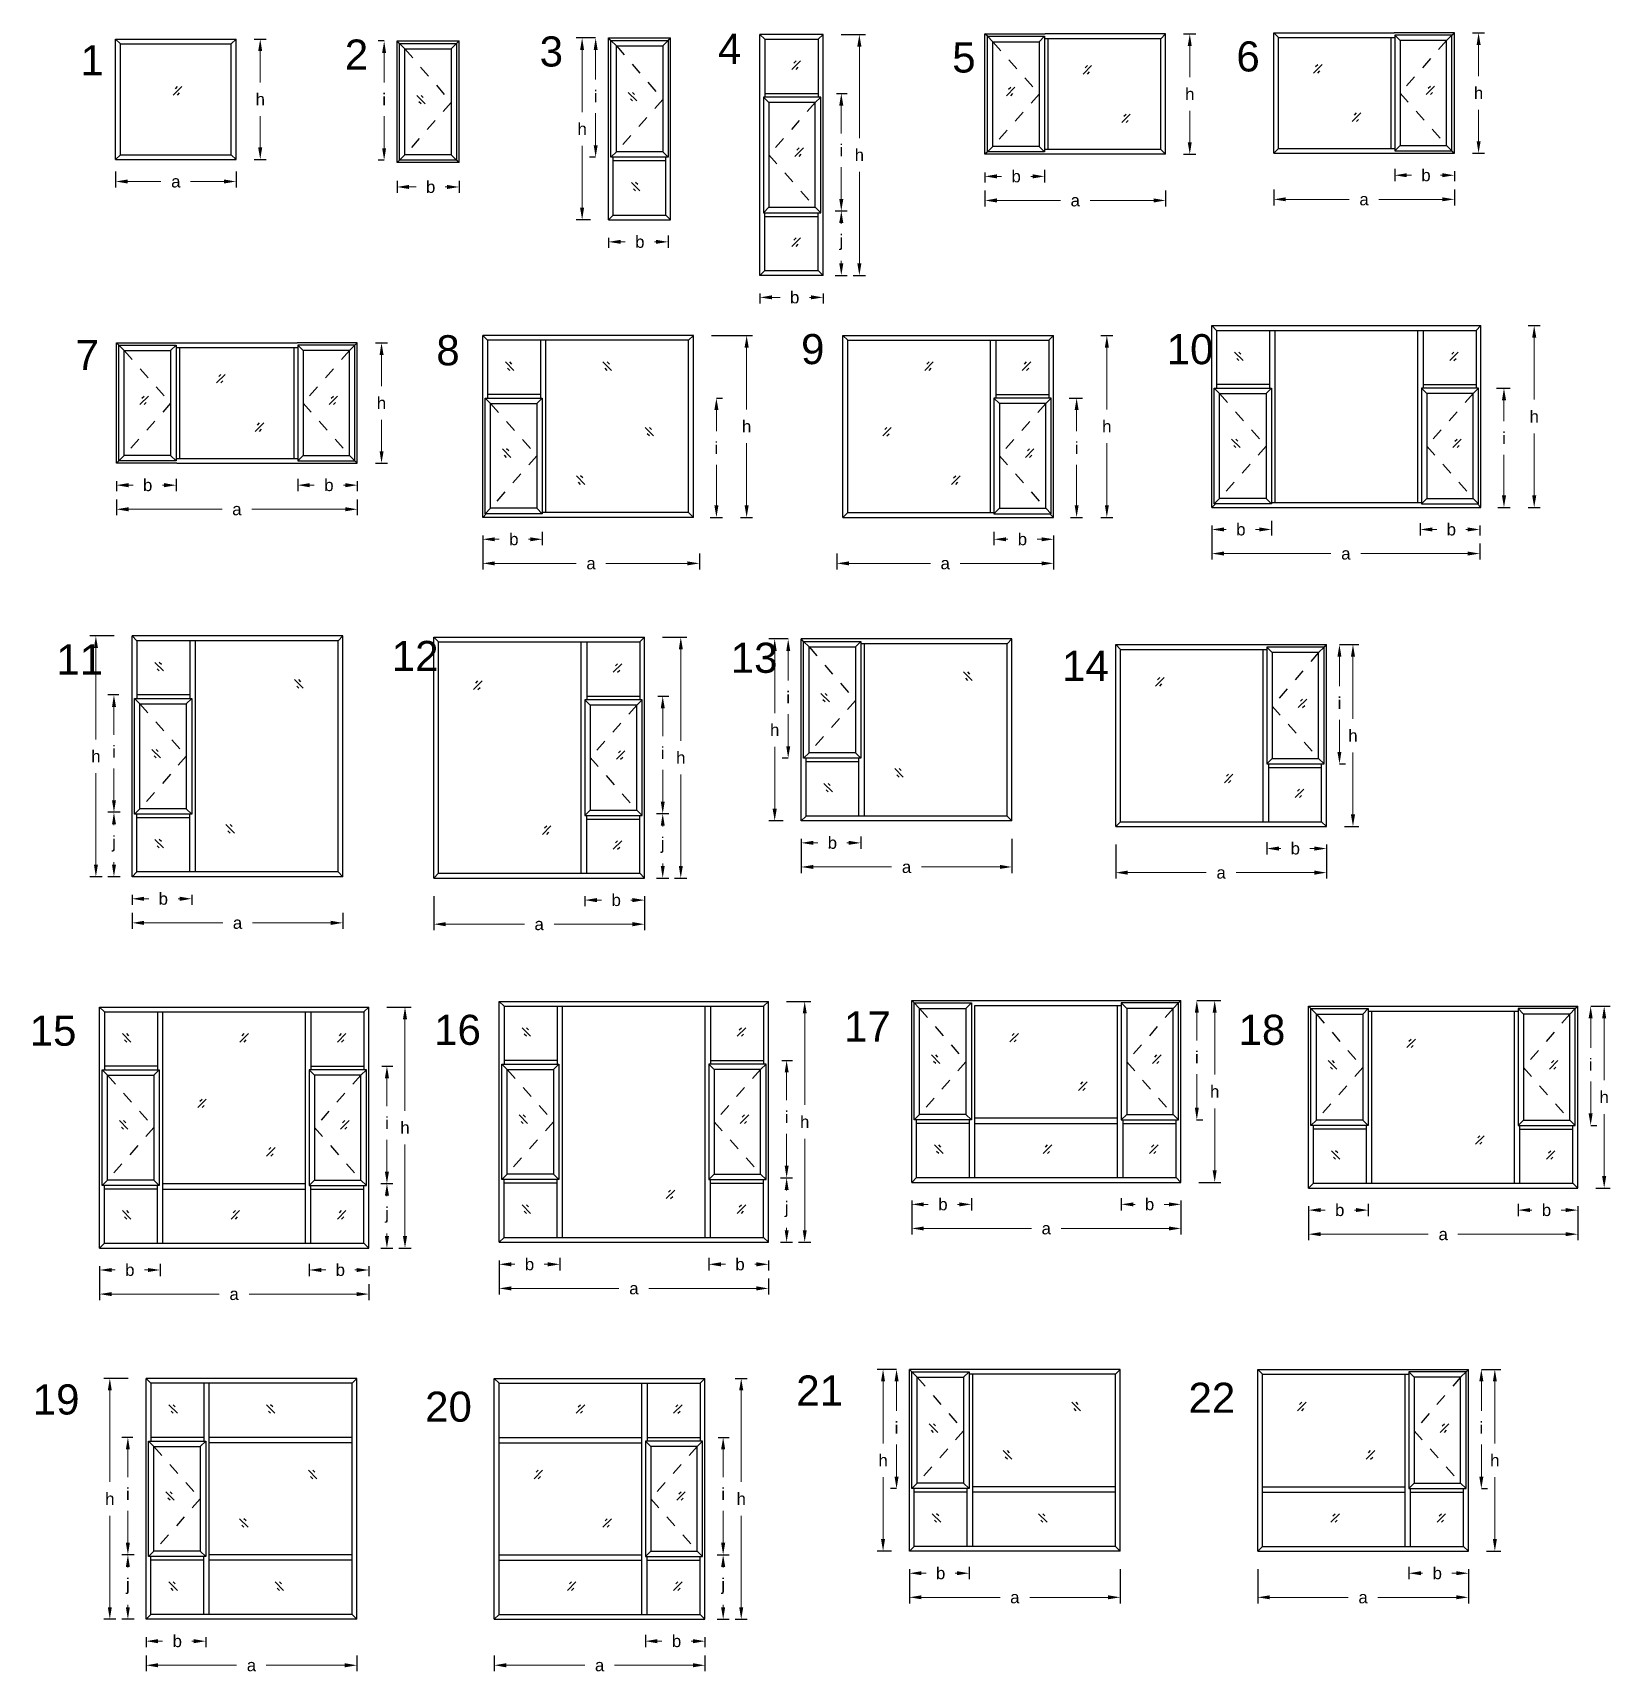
# Model space of a CAD drawing. Header units: millimetres. Extents: x -12.9 to 0.2, y -9.1 to 4.5.
import ezdxf

# ---------------------------------------------------------------- set-up
doc = ezdxf.new("R2010")
doc.units = ezdxf.units.MM
doc.linetypes.add('DASHED', pattern=[19.05, 12.7, -6.35])
for name, color, linetype in [('auxiliar', 1, 'DASHED'), ('proyectable', 7, 'Continuous'), ('vidrio', 160, 'Continuous')]:
    doc.layers.add(name, color=color, linetype=linetype)
doc.styles.get("Standard").update_dxf_attribs({"font": 'arial.ttf'})
doc.dimstyles.get("Standard").update_dxf_attribs({"dimtxt": 0.18, "dimasz": 0.18, "dimexe": 0.2, "dimexo": 0.0625, "dimgap": 0.09, "dimtad": 0, "dimtih": 1, "dimtoh": 1, "dimdec": 4, "dimzin": 0, "dimdsep": 46, "dimtxsty": 'Standard', "dimcen": 0.09, "dimadec": 0, "dimazin": 0, "dimtfac": 1, "dimtdec": 4, "dimtofl": 0, "dimtmove": 0, "dimatfit": 3, "dimfxl": 1.5, "dimfxlon": 1, "dimtolj": 1, "dimtzin": 0, "dimarcsym": 0})

msp = doc.modelspace()

# ---------------------------------------------------------------- texts
at = {"layer": 'proyectable', "char_height": 0.25, "attachment_point": 1}
for s, insert in [('4', (-7.234, 4.496)), ('1', (-12.528, 4.401)), ('2', (-10.333, 4.448)), ('3', (-8.715, 4.474)), ('5', (-5.289, 4.424)), ('6', (-2.929, 4.433)), ('7', (-12.568, 1.954)), ('8', (-9.573, 1.993)), ('9', (-6.544, 2.003)), ('10', (-3.508, 2.002)), ('12', (-9.943, -0.545)), ('11', (-12.728, -0.574)), ('13', (-7.128, -0.56)), ('14', (-4.377, -0.627)), ('15', (-12.95, -3.656)), ('16', (-9.591, -3.649)), ('17', (-6.187, -3.621)), ('18', (-2.911, -3.649)), ('21', (-6.584, -6.644)), ('19', (-12.924, -6.718)), ('20', (-9.666, -6.778)), ('22', (-3.327, -6.704))]:
    msp.add_mtext_dynamic_manual_height_columns(s, width=0.32814, gutter_width=1.25, heights=[0], dxfattribs=dict(at, insert=insert))

# ---------------------------------------------------------------- blocks, each defined once
blk = doc.blocks.new('*D1')
at = {"layer": 'Defpoints', "color": 0, "transparency": 16777216}
for p in [(-12.236, 3.502), (-11.236, 3.502), (-11.236, 3.269)]:
    blk.add_point(p, dxfattribs=at)
at = {"layer": 'proyectable', "color": 0, "lineweight": -2, "transparency": 16777216}
for p, q in [((-12.236, 3.352), (-12.236, 3.219)), ((-11.236, 3.352), (-11.236, 3.219))]:
    blk.add_line(p, q, dxfattribs=at)
at = {"layer": 'proyectable', "color": 0, "lineweight": 5, "transparency": 16777216}
for p, q in [((-12.136, 3.269), (-11.86, 3.269)), ((-11.336, 3.269), (-11.613, 3.269))]:
    blk.add_line(p, q, dxfattribs=at)
at = {"layer": 'proyectable', "color": 0, "transparency": 16777216}
for points in [[(-12.136, 3.286), (-12.136, 3.253), (-12.236, 3.269)], [(-11.336, 3.286), (-11.336, 3.253), (-11.236, 3.269)]]:
    blk.add_solid(points, dxfattribs=at)
at = {"layer": 'proyectable', "color": 0, "transparency": 16777216, "insert": (-11.736, 3.269), "char_height": 0.1, "attachment_point": 5}
blk.add_mtext('\\A1;a', dxfattribs=at)
blk = doc.blocks.new('*D2')
at = {"layer": 'Defpoints', "color": 0, "transparency": 16777216}
for p in [(-11.236, 4.452), (-11.035, 4.452), (-11.236, 3.452)]:
    blk.add_point(p, dxfattribs=at)
at = {"layer": 'proyectable', "color": 0, "lineweight": -2, "transparency": 16777216}
for p, q in [((-11.086, 4.452), (-10.985, 4.452)), ((-11.086, 3.452), (-10.985, 3.452))]:
    blk.add_line(p, q, dxfattribs=at)
at = {"layer": 'proyectable', "color": 0, "lineweight": 5, "transparency": 16777216}
for p, q in [((-11.035, 4.352), (-11.035, 4.092)), ((-11.035, 3.552), (-11.035, 3.812))]:
    blk.add_line(p, q, dxfattribs=at)
at = {"layer": 'proyectable', "color": 0, "transparency": 16777216}
for points in [[(-11.052, 4.352), (-11.019, 4.352), (-11.035, 4.452)], [(-11.052, 3.552), (-11.019, 3.552), (-11.035, 3.452)]]:
    blk.add_solid(points, dxfattribs=at)
at = {"layer": 'proyectable', "color": 0, "transparency": 16777216, "insert": (-11.035, 3.952), "char_height": 0.1, "attachment_point": 5}
blk.add_mtext('\\A1;h', dxfattribs=at)
blk = doc.blocks.new('*D3')
at = {"layer": 'Defpoints', "color": 0, "transparency": 16777216}
for p in [(-12.229, 0.93), (-11.734, 0.95), (-11.734, 0.748)]:
    blk.add_point(p, dxfattribs=at)
at = {"layer": 'proyectable', "color": 0, "lineweight": -2, "transparency": 16777216}
for p, q in [((-12.229, 0.78), (-12.229, 0.698)), ((-11.734, 0.8), (-11.734, 0.698))]:
    blk.add_line(p, q, dxfattribs=at)
at = {"layer": 'proyectable', "color": 0, "lineweight": 5, "transparency": 16777216}
for p, q in [((-12.129, 0.748), (-12.091, 0.748)), ((-11.834, 0.748), (-11.848, 0.748))]:
    blk.add_line(p, q, dxfattribs=at)
at = {"layer": 'proyectable', "color": 0, "transparency": 16777216}
for points in [[(-12.129, 0.765), (-12.129, 0.731), (-12.229, 0.748)], [(-11.834, 0.765), (-11.834, 0.731), (-11.734, 0.748)]]:
    blk.add_solid(points, dxfattribs=at)
at = {"layer": 'proyectable', "color": 0, "transparency": 16777216, "insert": (-11.97, 0.748), "char_height": 0.1, "attachment_point": 5}
blk.add_mtext('\\A1;b', dxfattribs=at)
blk = doc.blocks.new('*D4')
at = {"layer": 'Defpoints', "color": 0, "transparency": 16777216}
for p in [(-10.229, 1.93), (-10.028, 1.93), (-10.229, 0.93)]:
    blk.add_point(p, dxfattribs=at)
at = {"layer": 'proyectable', "color": 0, "lineweight": -2, "transparency": 16777216}
for p, q in [((-10.079, 1.93), (-9.978, 1.93)), ((-10.079, 0.93), (-9.978, 0.93))]:
    blk.add_line(p, q, dxfattribs=at)
at = {"layer": 'proyectable', "color": 0, "lineweight": 5, "transparency": 16777216}
for p, q in [((-10.028, 1.83), (-10.028, 1.57)), ((-10.028, 1.03), (-10.028, 1.29))]:
    blk.add_line(p, q, dxfattribs=at)
at = {"layer": 'proyectable', "color": 0, "transparency": 16777216}
for points in [[(-10.044, 1.83), (-10.011, 1.83), (-10.028, 1.93)], [(-10.044, 1.03), (-10.011, 1.03), (-10.028, 0.93)]]:
    blk.add_solid(points, dxfattribs=at)
at = {"layer": 'proyectable', "color": 0, "transparency": 16777216, "insert": (-10.028, 1.43), "char_height": 0.1, "attachment_point": 5}
blk.add_mtext('\\A1;h', dxfattribs=at)
blk = doc.blocks.new('*D5')
at = {"layer": 'Defpoints', "color": 0, "transparency": 16777216}
for p in [(-12.229, 0.78), (-10.229, 0.78), (-10.229, 0.548)]:
    blk.add_point(p, dxfattribs=at)
at = {"layer": 'proyectable', "color": 0, "lineweight": -2, "transparency": 16777216}
for p, q in [((-12.229, 0.63), (-12.229, 0.498)), ((-10.229, 0.63), (-10.229, 0.498))]:
    blk.add_line(p, q, dxfattribs=at)
at = {"layer": 'proyectable', "color": 0, "lineweight": 5, "transparency": 16777216}
for p, q in [((-12.129, 0.548), (-11.352, 0.548)), ((-10.329, 0.548), (-11.105, 0.548))]:
    blk.add_line(p, q, dxfattribs=at)
at = {"layer": 'proyectable', "color": 0, "transparency": 16777216}
for points in [[(-12.129, 0.565), (-12.129, 0.531), (-12.229, 0.548)], [(-10.329, 0.565), (-10.329, 0.531), (-10.229, 0.548)]]:
    blk.add_solid(points, dxfattribs=at)
at = {"layer": 'proyectable', "color": 0, "transparency": 16777216, "insert": (-11.229, 0.548), "char_height": 0.1, "attachment_point": 5}
blk.add_mtext('\\A1;a', dxfattribs=at)
blk = doc.blocks.new('*D6')
at = {"layer": 'Defpoints', "color": 0, "transparency": 16777216}
for p in [(-10.724, 0.95), (-10.229, 0.93), (-10.229, 0.748)]:
    blk.add_point(p, dxfattribs=at)
at = {"layer": 'proyectable', "color": 0, "lineweight": -2, "transparency": 16777216}
for p, q in [((-10.724, 0.8), (-10.724, 0.698)), ((-10.229, 0.78), (-10.229, 0.698))]:
    blk.add_line(p, q, dxfattribs=at)
at = {"layer": 'proyectable', "color": 0, "lineweight": 5, "transparency": 16777216}
for p, q in [((-10.624, 0.748), (-10.586, 0.748)), ((-10.329, 0.748), (-10.343, 0.748))]:
    blk.add_line(p, q, dxfattribs=at)
at = {"layer": 'proyectable', "color": 0, "transparency": 16777216}
for points in [[(-10.624, 0.765), (-10.624, 0.731), (-10.724, 0.748)], [(-10.329, 0.765), (-10.329, 0.731), (-10.229, 0.748)]]:
    blk.add_solid(points, dxfattribs=at)
at = {"layer": 'proyectable', "color": 0, "transparency": 16777216, "insert": (-10.465, 0.748), "char_height": 0.1, "attachment_point": 5}
blk.add_mtext('\\A1;b', dxfattribs=at)
blk = doc.blocks.new('*D7')
at = {"layer": 'Defpoints', "color": 0, "transparency": 16777216}
for p in [(-5.017, 3.495), (-4.522, 3.515), (-4.522, 3.312)]:
    blk.add_point(p, dxfattribs=at)
at = {"layer": 'proyectable', "color": 0, "lineweight": -2, "transparency": 16777216}
for p, q in [((-5.017, 3.345), (-5.017, 3.262)), ((-4.522, 3.365), (-4.522, 3.262))]:
    blk.add_line(p, q, dxfattribs=at)
at = {"layer": 'proyectable', "color": 0, "lineweight": 5, "transparency": 16777216}
for p, q in [((-4.917, 3.312), (-4.88, 3.312)), ((-4.622, 3.312), (-4.637, 3.312))]:
    blk.add_line(p, q, dxfattribs=at)
at = {"layer": 'proyectable', "color": 0, "transparency": 16777216}
for points in [[(-4.917, 3.329), (-4.917, 3.295), (-5.017, 3.312)], [(-4.622, 3.329), (-4.622, 3.295), (-4.522, 3.312)]]:
    blk.add_solid(points, dxfattribs=at)
at = {"layer": 'proyectable', "color": 0, "transparency": 16777216, "insert": (-4.758, 3.312), "char_height": 0.1, "attachment_point": 5}
blk.add_mtext('\\A1;b', dxfattribs=at)
blk = doc.blocks.new('*D8')
at = {"layer": 'Defpoints', "color": 0, "transparency": 16777216}
for p in [(-5.017, 3.345), (-3.517, 3.345), (-3.517, 3.112)]:
    blk.add_point(p, dxfattribs=at)
at = {"layer": 'proyectable', "color": 0, "lineweight": -2, "transparency": 16777216}
for p, q in [((-5.017, 3.195), (-5.017, 3.062)), ((-3.517, 3.195), (-3.517, 3.062))]:
    blk.add_line(p, q, dxfattribs=at)
at = {"layer": 'proyectable', "color": 0, "lineweight": 5, "transparency": 16777216}
for p, q in [((-4.917, 3.112), (-4.391, 3.112)), ((-3.617, 3.112), (-4.144, 3.112))]:
    blk.add_line(p, q, dxfattribs=at)
at = {"layer": 'proyectable', "color": 0, "transparency": 16777216}
for points in [[(-4.917, 3.129), (-4.917, 3.095), (-5.017, 3.112)], [(-3.617, 3.129), (-3.617, 3.095), (-3.517, 3.112)]]:
    blk.add_solid(points, dxfattribs=at)
at = {"layer": 'proyectable', "color": 0, "transparency": 16777216, "insert": (-4.267, 3.112), "char_height": 0.1, "attachment_point": 5}
blk.add_mtext('\\A1;a', dxfattribs=at)
blk = doc.blocks.new('*D9')
at = {"layer": 'Defpoints', "color": 0, "transparency": 16777216}
for p in [(-3.517, 4.495), (-3.316, 4.495), (-3.517, 3.495)]:
    blk.add_point(p, dxfattribs=at)
at = {"layer": 'proyectable', "color": 0, "lineweight": -2, "transparency": 16777216}
for p, q in [((-3.367, 4.495), (-3.266, 4.495)), ((-3.367, 3.495), (-3.266, 3.495))]:
    blk.add_line(p, q, dxfattribs=at)
at = {"layer": 'proyectable', "color": 0, "lineweight": 5, "transparency": 16777216}
for p, q in [((-3.316, 4.395), (-3.316, 4.135)), ((-3.316, 3.595), (-3.316, 3.855))]:
    blk.add_line(p, q, dxfattribs=at)
at = {"layer": 'proyectable', "color": 0, "transparency": 16777216}
for points in [[(-3.333, 4.395), (-3.3, 4.395), (-3.316, 4.495)], [(-3.333, 3.595), (-3.3, 3.595), (-3.316, 3.495)]]:
    blk.add_solid(points, dxfattribs=at)
at = {"layer": 'proyectable', "color": 0, "transparency": 16777216, "insert": (-3.316, 3.995), "char_height": 0.1, "attachment_point": 5}
blk.add_mtext('\\A1;h', dxfattribs=at)
blk = doc.blocks.new('*D11')
at = {"layer": 'Defpoints', "color": 0, "transparency": 16777216}
for p in [(-1.119, 4.504), (-0.918, 4.504), (-1.119, 3.504)]:
    blk.add_point(p, dxfattribs=at)
at = {"layer": 'proyectable', "color": 0, "lineweight": -2, "transparency": 16777216}
for p, q in [((-0.969, 4.504), (-0.868, 4.504)), ((-0.969, 3.504), (-0.868, 3.504))]:
    blk.add_line(p, q, dxfattribs=at)
at = {"layer": 'proyectable', "color": 0, "lineweight": 5, "transparency": 16777216}
for p, q in [((-0.918, 4.404), (-0.918, 4.144)), ((-0.918, 3.604), (-0.918, 3.864))]:
    blk.add_line(p, q, dxfattribs=at)
at = {"layer": 'proyectable', "color": 0, "transparency": 16777216}
for points in [[(-0.934, 4.404), (-0.901, 4.404), (-0.918, 4.504)], [(-0.934, 3.604), (-0.901, 3.604), (-0.918, 3.504)]]:
    blk.add_solid(points, dxfattribs=at)
at = {"layer": 'proyectable', "color": 0, "transparency": 16777216, "insert": (-0.918, 4.004), "char_height": 0.1, "attachment_point": 5}
blk.add_mtext('\\A1;h', dxfattribs=at)
blk = doc.blocks.new('*D12')
at = {"layer": 'Defpoints', "color": 0, "transparency": 16777216}
for p in [(-2.619, 3.354), (-1.119, 3.354), (-1.119, 3.121)]:
    blk.add_point(p, dxfattribs=at)
at = {"layer": 'proyectable', "color": 0, "lineweight": -2, "transparency": 16777216}
for p, q in [((-2.619, 3.204), (-2.619, 3.071)), ((-1.119, 3.204), (-1.119, 3.071))]:
    blk.add_line(p, q, dxfattribs=at)
at = {"layer": 'proyectable', "color": 0, "lineweight": 5, "transparency": 16777216}
for p, q in [((-2.519, 3.121), (-1.992, 3.121)), ((-1.219, 3.121), (-1.745, 3.121))]:
    blk.add_line(p, q, dxfattribs=at)
at = {"layer": 'proyectable', "color": 0, "transparency": 16777216}
for points in [[(-2.519, 3.138), (-2.519, 3.105), (-2.619, 3.121)], [(-1.219, 3.138), (-1.219, 3.105), (-1.119, 3.121)]]:
    blk.add_solid(points, dxfattribs=at)
at = {"layer": 'proyectable', "color": 0, "transparency": 16777216, "insert": (-1.869, 3.121), "char_height": 0.1, "attachment_point": 5}
blk.add_mtext('\\A1;a', dxfattribs=at)
blk = doc.blocks.new('*D10')
at = {"layer": 'Defpoints', "color": 0, "transparency": 16777216}
for p in [(-1.614, 3.524), (-1.119, 3.504), (-1.119, 3.321)]:
    blk.add_point(p, dxfattribs=at)
at = {"layer": 'proyectable', "color": 0, "lineweight": -2, "transparency": 16777216}
for p, q in [((-1.614, 3.374), (-1.614, 3.271)), ((-1.119, 3.354), (-1.119, 3.271))]:
    blk.add_line(p, q, dxfattribs=at)
at = {"layer": 'proyectable', "color": 0, "lineweight": 5, "transparency": 16777216}
for p, q in [((-1.514, 3.321), (-1.476, 3.321)), ((-1.219, 3.321), (-1.233, 3.321))]:
    blk.add_line(p, q, dxfattribs=at)
at = {"layer": 'proyectable', "color": 0, "transparency": 16777216}
for points in [[(-1.514, 3.338), (-1.514, 3.305), (-1.614, 3.321)], [(-1.219, 3.338), (-1.219, 3.305), (-1.119, 3.321)]]:
    blk.add_solid(points, dxfattribs=at)
at = {"layer": 'proyectable', "color": 0, "transparency": 16777216, "insert": (-1.355, 3.321), "char_height": 0.1, "attachment_point": 5}
blk.add_mtext('\\A1;b', dxfattribs=at)
blk = doc.blocks.new('*D13')
at = {"layer": 'Defpoints', "color": 0, "transparency": 16777216}
for p in [(-11.983, -8.668), (-11.488, -8.668), (-11.488, -8.85)]:
    blk.add_point(p, dxfattribs=at)
at = {"layer": 'proyectable', "color": 0, "lineweight": -2, "transparency": 16777216}
for p, q in [((-11.983, -8.818), (-11.983, -8.9)), ((-11.488, -8.818), (-11.488, -8.9))]:
    blk.add_line(p, q, dxfattribs=at)
at = {"layer": 'proyectable', "color": 0, "lineweight": 5, "transparency": 16777216}
for p, q in [((-11.883, -8.85), (-11.846, -8.85)), ((-11.588, -8.85), (-11.603, -8.85))]:
    blk.add_line(p, q, dxfattribs=at)
at = {"layer": 'proyectable', "color": 0, "transparency": 16777216}
for points in [[(-11.883, -8.833), (-11.883, -8.867), (-11.983, -8.85)], [(-11.588, -8.833), (-11.588, -8.867), (-11.488, -8.85)]]:
    blk.add_solid(points, dxfattribs=at)
at = {"layer": 'proyectable', "color": 0, "transparency": 16777216, "insert": (-11.724, -8.85), "char_height": 0.1, "attachment_point": 5}
blk.add_mtext('\\A1;b', dxfattribs=at)
blk = doc.blocks.new('*D14')
at = {"layer": 'Defpoints', "color": 0, "transparency": 16777216}
for p in [(-11.983, -8.818), (-10.233, -8.818), (-10.233, -9.05)]:
    blk.add_point(p, dxfattribs=at)
at = {"layer": 'proyectable', "color": 0, "lineweight": -2, "transparency": 16777216}
for p, q in [((-11.983, -8.968), (-11.983, -9.1)), ((-10.233, -8.968), (-10.233, -9.1))]:
    blk.add_line(p, q, dxfattribs=at)
at = {"layer": 'proyectable', "color": 0, "lineweight": 5, "transparency": 16777216}
for p, q in [((-11.883, -9.05), (-11.232, -9.05)), ((-10.333, -9.05), (-10.985, -9.05))]:
    blk.add_line(p, q, dxfattribs=at)
at = {"layer": 'proyectable', "color": 0, "transparency": 16777216}
for points in [[(-11.883, -9.033), (-11.883, -9.067), (-11.983, -9.05)], [(-10.333, -9.033), (-10.333, -9.067), (-10.233, -9.05)]]:
    blk.add_solid(points, dxfattribs=at)
at = {"layer": 'proyectable', "color": 0, "transparency": 16777216, "insert": (-11.108, -9.05), "char_height": 0.1, "attachment_point": 5}
blk.add_mtext('\\A1;a', dxfattribs=at)
blk = doc.blocks.new('*D15')
at = {"layer": 'Defpoints', "color": 0, "transparency": 16777216}
for p in [(-9.092, -8.818), (-7.342, -8.818), (-7.342, -9.05)]:
    blk.add_point(p, dxfattribs=at)
at = {"layer": 'proyectable', "color": 0, "lineweight": -2, "transparency": 16777216}
for p, q in [((-9.092, -8.968), (-9.092, -9.1)), ((-7.342, -8.968), (-7.342, -9.1))]:
    blk.add_line(p, q, dxfattribs=at)
at = {"layer": 'proyectable', "color": 0, "lineweight": 5, "transparency": 16777216}
for p, q in [((-8.992, -9.05), (-8.34, -9.05)), ((-7.442, -9.05), (-8.094, -9.05))]:
    blk.add_line(p, q, dxfattribs=at)
at = {"layer": 'proyectable', "color": 0, "transparency": 16777216}
for points in [[(-8.992, -9.033), (-8.992, -9.067), (-9.092, -9.05)], [(-7.442, -9.033), (-7.442, -9.067), (-7.342, -9.05)]]:
    blk.add_solid(points, dxfattribs=at)
at = {"layer": 'proyectable', "color": 0, "transparency": 16777216, "insert": (-8.217, -9.05), "char_height": 0.1, "attachment_point": 5}
blk.add_mtext('\\A1;a', dxfattribs=at)
blk = doc.blocks.new('*D16')
at = {"layer": 'Defpoints', "color": 0, "transparency": 16777216}
for p in [(-7.837, -8.648), (-7.342, -8.668), (-7.342, -8.85)]:
    blk.add_point(p, dxfattribs=at)
at = {"layer": 'proyectable', "color": 0, "lineweight": -2, "transparency": 16777216}
for p, q in [((-7.837, -8.798), (-7.837, -8.9)), ((-7.342, -8.818), (-7.342, -8.9))]:
    blk.add_line(p, q, dxfattribs=at)
at = {"layer": 'proyectable', "color": 0, "lineweight": 5, "transparency": 16777216}
for p, q in [((-7.737, -8.85), (-7.699, -8.85)), ((-7.442, -8.85), (-7.456, -8.85))]:
    blk.add_line(p, q, dxfattribs=at)
at = {"layer": 'proyectable', "color": 0, "transparency": 16777216}
for points in [[(-7.737, -8.833), (-7.737, -8.867), (-7.837, -8.85)], [(-7.442, -8.833), (-7.442, -8.867), (-7.342, -8.85)]]:
    blk.add_solid(points, dxfattribs=at)
at = {"layer": 'proyectable', "color": 0, "transparency": 16777216, "insert": (-7.578, -8.85), "char_height": 0.1, "attachment_point": 5}
blk.add_mtext('\\A1;b', dxfattribs=at)
blk = doc.blocks.new('*D17')
at = {"layer": 'Defpoints', "color": 0, "transparency": 16777216}
for p in [(-7.382, -8.133), (-7.191, -8.133), (-7.392, -8.668)]:
    blk.add_point(p, dxfattribs=at)
at = {"layer": 'proyectable', "color": 0, "lineweight": -2, "transparency": 16777216}
for p, q in [((-7.232, -8.133), (-7.141, -8.133)), ((-7.242, -8.668), (-7.141, -8.668))]:
    blk.add_line(p, q, dxfattribs=at)
at = {"layer": 'proyectable', "color": 0, "lineweight": 5, "transparency": 16777216}
for p, q in [((-7.191, -8.233), (-7.191, -8.238)), ((-7.191, -8.568), (-7.191, -8.547))]:
    blk.add_line(p, q, dxfattribs=at)
at = {"layer": 'proyectable', "color": 0, "transparency": 16777216}
for points in [[(-7.208, -8.233), (-7.174, -8.233), (-7.191, -8.133)], [(-7.208, -8.568), (-7.174, -8.568), (-7.191, -8.668)]]:
    blk.add_solid(points, dxfattribs=at)
at = {"layer": 'proyectable', "color": 0, "transparency": 16777216, "insert": (-7.191, -8.393), "char_height": 0.1, "attachment_point": 5}
blk.add_mtext('\\A1;j', dxfattribs=at)
blk = doc.blocks.new('*D18')
at = {"layer": 'Defpoints', "color": 0, "transparency": 16777216}
for p in [(-7.242, -6.668), (-7.041, -6.668), (-7.242, -8.668)]:
    blk.add_point(p, dxfattribs=at)
at = {"layer": 'proyectable', "color": 0, "lineweight": -2, "transparency": 16777216}
for p, q in [((-7.092, -6.668), (-6.991, -6.668)), ((-7.092, -8.668), (-6.991, -8.668))]:
    blk.add_line(p, q, dxfattribs=at)
at = {"layer": 'proyectable', "color": 0, "lineweight": 5, "transparency": 16777216}
for p, q in [((-7.041, -6.768), (-7.041, -7.528)), ((-7.041, -8.568), (-7.041, -7.808))]:
    blk.add_line(p, q, dxfattribs=at)
at = {"layer": 'proyectable', "color": 0, "transparency": 16777216}
for points in [[(-7.058, -6.768), (-7.024, -6.768), (-7.041, -6.668)], [(-7.058, -8.568), (-7.024, -8.568), (-7.041, -8.668)]]:
    blk.add_solid(points, dxfattribs=at)
at = {"layer": 'proyectable', "color": 0, "transparency": 16777216, "insert": (-7.041, -7.668), "char_height": 0.1, "attachment_point": 5}
blk.add_mtext('\\A1;h', dxfattribs=at)
blk = doc.blocks.new('*D19')
at = {"layer": 'Defpoints', "color": 0, "transparency": 16777216}
for p in [(-7.382, -7.158), (-7.191, -7.158), (-7.392, -8.133)]:
    blk.add_point(p, dxfattribs=at)
at = {"layer": 'proyectable', "color": 0, "lineweight": -2, "transparency": 16777216}
for p, q in [((-7.232, -7.158), (-7.141, -7.158)), ((-7.242, -8.133), (-7.141, -8.133))]:
    blk.add_line(p, q, dxfattribs=at)
at = {"layer": 'proyectable', "color": 0, "lineweight": 5, "transparency": 16777216}
for p, q in [((-7.191, -7.258), (-7.191, -7.488)), ((-7.191, -8.033), (-7.191, -7.768))]:
    blk.add_line(p, q, dxfattribs=at)
at = {"layer": 'proyectable', "color": 0, "transparency": 16777216}
for points in [[(-7.208, -7.258), (-7.174, -7.258), (-7.191, -7.158)], [(-7.208, -8.033), (-7.174, -8.033), (-7.191, -8.133)]]:
    blk.add_solid(points, dxfattribs=at)
at = {"layer": 'proyectable', "color": 0, "transparency": 16777216, "insert": (-7.191, -7.628), "char_height": 0.1, "attachment_point": 5}
blk.add_mtext('\\A1;i', dxfattribs=at)
blk = doc.blocks.new('*D20')
at = {"layer": 'Defpoints', "color": 0, "transparency": 16777216}
for p in [(-12.099, -2.503), (-11.604, -2.503), (-11.604, -2.686)]:
    blk.add_point(p, dxfattribs=at)
at = {"layer": 'proyectable', "color": 0, "lineweight": -2, "transparency": 16777216}
for p, q in [((-12.099, -2.653), (-12.099, -2.736)), ((-11.604, -2.653), (-11.604, -2.736))]:
    blk.add_line(p, q, dxfattribs=at)
at = {"layer": 'proyectable', "color": 0, "lineweight": 5, "transparency": 16777216}
for p, q in [((-11.999, -2.686), (-11.961, -2.686)), ((-11.704, -2.686), (-11.718, -2.686))]:
    blk.add_line(p, q, dxfattribs=at)
at = {"layer": 'proyectable', "color": 0, "transparency": 16777216}
for points in [[(-11.999, -2.669), (-11.999, -2.703), (-12.099, -2.686)], [(-11.704, -2.669), (-11.704, -2.703), (-11.604, -2.686)]]:
    blk.add_solid(points, dxfattribs=at)
at = {"layer": 'proyectable', "color": 0, "transparency": 16777216, "insert": (-11.84, -2.686), "char_height": 0.1, "attachment_point": 5}
blk.add_mtext('\\A1;b', dxfattribs=at)
blk = doc.blocks.new('*D21')
at = {"layer": 'Defpoints', "color": 0, "transparency": 16777216}
for p in [(-12.099, -2.653), (-10.349, -2.653), (-10.349, -2.886)]:
    blk.add_point(p, dxfattribs=at)
at = {"layer": 'proyectable', "color": 0, "lineweight": -2, "transparency": 16777216}
for p, q in [((-12.099, -2.803), (-12.099, -2.936)), ((-10.349, -2.803), (-10.349, -2.936))]:
    blk.add_line(p, q, dxfattribs=at)
at = {"layer": 'proyectable', "color": 0, "lineweight": 5, "transparency": 16777216}
for p, q in [((-11.999, -2.886), (-11.347, -2.886)), ((-10.449, -2.886), (-11.1, -2.886))]:
    blk.add_line(p, q, dxfattribs=at)
at = {"layer": 'proyectable', "color": 0, "transparency": 16777216}
for points in [[(-11.999, -2.869), (-11.999, -2.903), (-12.099, -2.886)], [(-10.449, -2.869), (-10.449, -2.903), (-10.349, -2.886)]]:
    blk.add_solid(points, dxfattribs=at)
at = {"layer": 'proyectable', "color": 0, "transparency": 16777216, "insert": (-11.224, -2.886), "char_height": 0.1, "attachment_point": 5}
blk.add_mtext('\\A1;a', dxfattribs=at)
blk = doc.blocks.new('*D22')
at = {"layer": 'Defpoints', "color": 0, "transparency": 16777216}
for p in [(-9.188, 0.481), (-7.388, 0.331), (-7.388, 0.099)]:
    blk.add_point(p, dxfattribs=at)
at = {"layer": 'proyectable', "color": 0, "lineweight": -2, "transparency": 16777216}
for p, q in [((-9.188, 0.331), (-9.188, 0.049)), ((-7.388, 0.181), (-7.388, 0.049))]:
    blk.add_line(p, q, dxfattribs=at)
at = {"layer": 'proyectable', "color": 0, "lineweight": 5, "transparency": 16777216}
for p, q in [((-9.088, 0.099), (-8.411, 0.099)), ((-7.488, 0.099), (-8.165, 0.099))]:
    blk.add_line(p, q, dxfattribs=at)
at = {"layer": 'proyectable', "color": 0, "transparency": 16777216}
for points in [[(-9.088, 0.115), (-9.088, 0.082), (-9.188, 0.099)], [(-7.488, 0.115), (-7.488, 0.082), (-7.388, 0.099)]]:
    blk.add_solid(points, dxfattribs=at)
at = {"layer": 'proyectable', "color": 0, "transparency": 16777216, "insert": (-8.288, 0.099), "char_height": 0.1, "attachment_point": 5}
blk.add_mtext('\\A1;a', dxfattribs=at)
blk = doc.blocks.new('*D23')
at = {"layer": 'Defpoints', "color": 0, "transparency": 16777216}
for p in [(-7.327, 1.471), (-7.247, 1.471), (-7.448, 0.481)]:
    blk.add_point(p, dxfattribs=at)
at = {"layer": 'proyectable', "color": 0, "lineweight": -2, "transparency": 16777216}
for p, q in [((-7.247, 1.471), (-7.197, 1.471)), ((-7.298, 0.481), (-7.197, 0.481))]:
    blk.add_line(p, q, dxfattribs=at)
at = {"layer": 'proyectable', "color": 0, "lineweight": 5, "transparency": 16777216}
for p, q in [((-7.247, 1.371), (-7.247, 1.197)), ((-7.247, 0.581), (-7.247, 0.917))]:
    blk.add_line(p, q, dxfattribs=at)
at = {"layer": 'proyectable', "color": 0, "transparency": 16777216}
for points in [[(-7.264, 1.371), (-7.23, 1.371), (-7.247, 1.471)], [(-7.264, 0.581), (-7.23, 0.581), (-7.247, 0.481)]]:
    blk.add_solid(points, dxfattribs=at)
at = {"layer": 'proyectable', "color": 0, "transparency": 16777216, "insert": (-7.247, 1.057), "char_height": 0.1, "attachment_point": 5}
blk.add_mtext('\\A1;i', dxfattribs=at)
blk = doc.blocks.new('*D24')
at = {"layer": 'Defpoints', "color": 0, "transparency": 16777216}
for p in [(-9.188, 0.481), (-8.693, 0.511), (-8.693, 0.299)]:
    blk.add_point(p, dxfattribs=at)
at = {"layer": 'proyectable', "color": 0, "lineweight": -2, "transparency": 16777216}
for p, q in [((-9.188, 0.331), (-9.188, 0.249)), ((-8.693, 0.361), (-8.693, 0.249))]:
    blk.add_line(p, q, dxfattribs=at)
at = {"layer": 'proyectable', "color": 0, "lineweight": 5, "transparency": 16777216}
for p, q in [((-9.088, 0.299), (-9.05, 0.299)), ((-8.793, 0.299), (-8.808, 0.299))]:
    blk.add_line(p, q, dxfattribs=at)
at = {"layer": 'proyectable', "color": 0, "transparency": 16777216}
for points in [[(-9.088, 0.315), (-9.088, 0.282), (-9.188, 0.299)], [(-8.793, 0.315), (-8.793, 0.282), (-8.693, 0.299)]]:
    blk.add_solid(points, dxfattribs=at)
at = {"layer": 'proyectable', "color": 0, "transparency": 16777216, "insert": (-8.929, 0.299), "char_height": 0.1, "attachment_point": 5}
blk.add_mtext('\\A1;b', dxfattribs=at)
blk = doc.blocks.new('*D25')
at = {"layer": 'Defpoints', "color": 0, "transparency": 16777216}
for p in [(-7.438, 1.991), (-6.996, 1.991), (-7.197, 0.481)]:
    blk.add_point(p, dxfattribs=at)
at = {"layer": 'proyectable', "color": 0, "lineweight": -2, "transparency": 16777216}
for p, q in [((-7.288, 1.991), (-6.946, 1.991)), ((-7.047, 0.481), (-6.946, 0.481))]:
    blk.add_line(p, q, dxfattribs=at)
at = {"layer": 'proyectable', "color": 0, "lineweight": 5, "transparency": 16777216}
for p, q in [((-6.996, 1.891), (-6.996, 1.376)), ((-6.996, 0.581), (-6.996, 1.096))]:
    blk.add_line(p, q, dxfattribs=at)
at = {"layer": 'proyectable', "color": 0, "transparency": 16777216}
for points in [[(-7.013, 1.891), (-6.979, 1.891), (-6.996, 1.991)], [(-7.013, 0.581), (-6.979, 0.581), (-6.996, 0.481)]]:
    blk.add_solid(points, dxfattribs=at)
at = {"layer": 'proyectable', "color": 0, "transparency": 16777216, "insert": (-6.996, 1.236), "char_height": 0.1, "attachment_point": 5}
blk.add_mtext('\\A1;h', dxfattribs=at)
blk = doc.blocks.new('*D27')
at = {"layer": 'Defpoints', "color": 0, "transparency": 16777216}
for p in [(-4.447, 0.481), (-6.247, 0.331), (-6.247, 0.099)]:
    blk.add_point(p, dxfattribs=at)
at = {"layer": 'proyectable', "color": 0, "lineweight": -2, "transparency": 16777216}
for p, q in [((-4.447, 0.331), (-4.447, 0.049)), ((-6.247, 0.181), (-6.247, 0.049))]:
    blk.add_line(p, q, dxfattribs=at)
at = {"layer": 'proyectable', "color": 0, "lineweight": 5, "transparency": 16777216}
for p, q in [((-6.147, 0.099), (-5.47, 0.099)), ((-4.547, 0.099), (-5.223, 0.099))]:
    blk.add_line(p, q, dxfattribs=at)
at = {"layer": 'proyectable', "color": 0, "transparency": 16777216}
for points in [[(-6.147, 0.115), (-6.147, 0.082), (-6.247, 0.099)], [(-4.547, 0.115), (-4.547, 0.082), (-4.447, 0.099)]]:
    blk.add_solid(points, dxfattribs=at)
at = {"layer": 'proyectable', "color": 0, "transparency": 16777216, "insert": (-5.347, 0.099), "char_height": 0.1, "attachment_point": 5}
blk.add_mtext('\\A1;a', dxfattribs=at)
blk = doc.blocks.new('*D26')
at = {"layer": 'Defpoints', "color": 0, "transparency": 16777216}
for p in [(-4.942, 0.511), (-4.447, 0.481), (-4.942, 0.299)]:
    blk.add_point(p, dxfattribs=at)
at = {"layer": 'proyectable', "color": 0, "lineweight": -2, "transparency": 16777216}
for p, q in [((-4.942, 0.361), (-4.942, 0.249)), ((-4.447, 0.331), (-4.447, 0.249))]:
    blk.add_line(p, q, dxfattribs=at)
at = {"layer": 'proyectable', "color": 0, "lineweight": 5, "transparency": 16777216}
for p, q in [((-4.842, 0.299), (-4.827, 0.299)), ((-4.547, 0.299), (-4.584, 0.299))]:
    blk.add_line(p, q, dxfattribs=at)
at = {"layer": 'proyectable', "color": 0, "transparency": 16777216}
for points in [[(-4.842, 0.315), (-4.842, 0.282), (-4.942, 0.299)], [(-4.547, 0.315), (-4.547, 0.282), (-4.447, 0.299)]]:
    blk.add_solid(points, dxfattribs=at)
at = {"layer": 'proyectable', "color": 0, "transparency": 16777216, "insert": (-4.706, 0.299), "char_height": 0.1, "attachment_point": 5}
blk.add_mtext('\\A1;b', dxfattribs=at)
blk = doc.blocks.new('*D28')
at = {"layer": 'Defpoints', "color": 0, "transparency": 16777216}
for p in [(-4.467, 1.471), (-4.256, 1.471), (-4.457, 0.481)]:
    blk.add_point(p, dxfattribs=at)
at = {"layer": 'proyectable', "color": 0, "lineweight": -2, "transparency": 16777216}
for p, q in [((-4.317, 1.471), (-4.206, 1.471)), ((-4.307, 0.481), (-4.206, 0.481))]:
    blk.add_line(p, q, dxfattribs=at)
at = {"layer": 'proyectable', "color": 0, "lineweight": 5, "transparency": 16777216}
for p, q in [((-4.256, 1.371), (-4.256, 1.197)), ((-4.256, 0.581), (-4.256, 0.917))]:
    blk.add_line(p, q, dxfattribs=at)
at = {"layer": 'proyectable', "color": 0, "transparency": 16777216}
for points in [[(-4.272, 1.371), (-4.239, 1.371), (-4.256, 1.471)], [(-4.272, 0.581), (-4.239, 0.581), (-4.256, 0.481)]]:
    blk.add_solid(points, dxfattribs=at)
at = {"layer": 'proyectable', "color": 0, "transparency": 16777216, "insert": (-4.256, 1.057), "char_height": 0.1, "attachment_point": 5}
blk.add_mtext('\\A1;i', dxfattribs=at)
blk = doc.blocks.new('*D29')
at = {"layer": 'Defpoints', "color": 0, "transparency": 16777216}
for p in [(-4.206, 1.991), (-4.005, 1.991), (-4.206, 0.481)]:
    blk.add_point(p, dxfattribs=at)
at = {"layer": 'proyectable', "color": 0, "lineweight": -2, "transparency": 16777216}
for p, q in [((-4.056, 1.991), (-3.955, 1.991)), ((-4.056, 0.481), (-3.955, 0.481))]:
    blk.add_line(p, q, dxfattribs=at)
at = {"layer": 'proyectable', "color": 0, "lineweight": 5, "transparency": 16777216}
for p, q in [((-4.005, 1.891), (-4.005, 1.376)), ((-4.005, 0.581), (-4.005, 1.096))]:
    blk.add_line(p, q, dxfattribs=at)
at = {"layer": 'proyectable', "color": 0, "transparency": 16777216}
for points in [[(-4.021, 1.891), (-3.988, 1.891), (-4.005, 1.991)], [(-4.021, 0.581), (-3.988, 0.581), (-4.005, 0.481)]]:
    blk.add_solid(points, dxfattribs=at)
at = {"layer": 'proyectable', "color": 0, "transparency": 16777216, "insert": (-4.005, 1.236), "char_height": 0.1, "attachment_point": 5}
blk.add_mtext('\\A1;h', dxfattribs=at)
blk = doc.blocks.new('*D30')
at = {"layer": 'Defpoints', "color": 0, "transparency": 16777216}
for p in [(-8.339, -2.514), (-7.844, -2.514), (-7.844, -2.697)]:
    blk.add_point(p, dxfattribs=at)
at = {"layer": 'proyectable', "color": 0, "lineweight": -2, "transparency": 16777216}
for p, q in [((-8.339, -2.664), (-8.339, -2.747)), ((-7.844, -2.664), (-7.844, -2.747))]:
    blk.add_line(p, q, dxfattribs=at)
at = {"layer": 'proyectable', "color": 0, "lineweight": 5, "transparency": 16777216}
for p, q in [((-8.239, -2.697), (-8.201, -2.697)), ((-7.944, -2.697), (-7.958, -2.697))]:
    blk.add_line(p, q, dxfattribs=at)
at = {"layer": 'proyectable', "color": 0, "transparency": 16777216}
for points in [[(-8.239, -2.68), (-8.239, -2.714), (-8.339, -2.697)], [(-7.944, -2.68), (-7.944, -2.714), (-7.844, -2.697)]]:
    blk.add_solid(points, dxfattribs=at)
at = {"layer": 'proyectable', "color": 0, "transparency": 16777216, "insert": (-8.079, -2.697), "char_height": 0.1, "attachment_point": 5}
blk.add_mtext('\\A1;b', dxfattribs=at)
blk = doc.blocks.new('*D31')
at = {"layer": 'Defpoints', "color": 0, "transparency": 16777216}
for p in [(-9.594, -2.514), (-7.844, -2.514), (-7.844, -2.897)]:
    blk.add_point(p, dxfattribs=at)
at = {"layer": 'proyectable', "color": 0, "lineweight": -2, "transparency": 16777216}
for p, q in [((-9.594, -2.664), (-9.594, -2.947)), ((-7.844, -2.664), (-7.844, -2.947))]:
    blk.add_line(p, q, dxfattribs=at)
at = {"layer": 'proyectable', "color": 0, "lineweight": 5, "transparency": 16777216}
for p, q in [((-9.494, -2.897), (-8.842, -2.897)), ((-7.944, -2.897), (-8.595, -2.897))]:
    blk.add_line(p, q, dxfattribs=at)
at = {"layer": 'proyectable', "color": 0, "transparency": 16777216}
for points in [[(-9.494, -2.88), (-9.494, -2.914), (-9.594, -2.897)], [(-7.944, -2.88), (-7.944, -2.914), (-7.844, -2.897)]]:
    blk.add_solid(points, dxfattribs=at)
at = {"layer": 'proyectable', "color": 0, "transparency": 16777216, "insert": (-8.719, -2.897), "char_height": 0.1, "attachment_point": 5}
blk.add_mtext('\\A1;a', dxfattribs=at)
blk = doc.blocks.new('*D32')
at = {"layer": 'Defpoints', "color": 0, "transparency": 16777216}
for p in [(-7.884, -1.979), (-7.693, -1.979), (-7.894, -2.514)]:
    blk.add_point(p, dxfattribs=at)
at = {"layer": 'proyectable', "color": 0, "lineweight": -2, "transparency": 16777216}
for p, q in [((-7.734, -1.979), (-7.643, -1.979)), ((-7.744, -2.514), (-7.643, -2.514))]:
    blk.add_line(p, q, dxfattribs=at)
at = {"layer": 'proyectable', "color": 0, "lineweight": 5, "transparency": 16777216}
for p, q in [((-7.693, -2.079), (-7.693, -2.085)), ((-7.693, -2.414), (-7.693, -2.394))]:
    blk.add_line(p, q, dxfattribs=at)
at = {"layer": 'proyectable', "color": 0, "transparency": 16777216}
for points in [[(-7.709, -2.079), (-7.676, -2.079), (-7.693, -1.979)], [(-7.709, -2.414), (-7.676, -2.414), (-7.693, -2.514)]]:
    blk.add_solid(points, dxfattribs=at)
at = {"layer": 'proyectable', "color": 0, "transparency": 16777216, "insert": (-7.693, -2.24), "char_height": 0.1, "attachment_point": 5}
blk.add_mtext('\\A1;j', dxfattribs=at)
blk = doc.blocks.new('*D33')
at = {"layer": 'Defpoints', "color": 0, "transparency": 16777216}
for p in [(-7.844, -0.514), (-7.543, -0.514), (-7.744, -2.514)]:
    blk.add_point(p, dxfattribs=at)
at = {"layer": 'proyectable', "color": 0, "lineweight": -2, "transparency": 16777216}
for p, q in [((-7.694, -0.514), (-7.493, -0.514)), ((-7.594, -2.514), (-7.493, -2.514))]:
    blk.add_line(p, q, dxfattribs=at)
at = {"layer": 'proyectable', "color": 0, "lineweight": 5, "transparency": 16777216}
for p, q in [((-7.543, -0.614), (-7.543, -1.374)), ((-7.543, -2.414), (-7.543, -1.654))]:
    blk.add_line(p, q, dxfattribs=at)
at = {"layer": 'proyectable', "color": 0, "transparency": 16777216}
for points in [[(-7.559, -0.614), (-7.526, -0.614), (-7.543, -0.514)], [(-7.559, -2.414), (-7.526, -2.414), (-7.543, -2.514)]]:
    blk.add_solid(points, dxfattribs=at)
at = {"layer": 'proyectable', "color": 0, "transparency": 16777216, "insert": (-7.543, -1.514), "char_height": 0.1, "attachment_point": 5}
blk.add_mtext('\\A1;h', dxfattribs=at)
blk = doc.blocks.new('*D34')
at = {"layer": 'Defpoints', "color": 0, "transparency": 16777216}
for p in [(-7.884, -1.004), (-7.693, -1.004), (-7.894, -1.979)]:
    blk.add_point(p, dxfattribs=at)
at = {"layer": 'proyectable', "color": 0, "lineweight": -2, "transparency": 16777216}
for p, q in [((-7.734, -1.004), (-7.643, -1.004)), ((-7.744, -1.979), (-7.643, -1.979))]:
    blk.add_line(p, q, dxfattribs=at)
at = {"layer": 'proyectable', "color": 0, "lineweight": 5, "transparency": 16777216}
for p, q in [((-7.693, -1.104), (-7.693, -1.335)), ((-7.693, -1.879), (-7.693, -1.615))]:
    blk.add_line(p, q, dxfattribs=at)
at = {"layer": 'proyectable', "color": 0, "transparency": 16777216}
for points in [[(-7.709, -1.104), (-7.676, -1.104), (-7.693, -1.004)], [(-7.709, -1.879), (-7.676, -1.879), (-7.693, -1.979)]]:
    blk.add_solid(points, dxfattribs=at)
at = {"layer": 'proyectable', "color": 0, "transparency": 16777216, "insert": (-7.693, -1.475), "char_height": 0.1, "attachment_point": 5}
blk.add_mtext('\\A1;i', dxfattribs=at)
blk = doc.blocks.new('*D35')
at = {"layer": 'Defpoints', "color": 0, "transparency": 16777216}
for p in [(-6.543, -2.039), (-6.048, -2.019), (-6.048, -2.222)]:
    blk.add_point(p, dxfattribs=at)
at = {"layer": 'proyectable', "color": 0, "lineweight": -2, "transparency": 16777216}
for p, q in [((-6.048, -2.169), (-6.048, -2.272)), ((-6.543, -2.189), (-6.543, -2.272))]:
    blk.add_line(p, q, dxfattribs=at)
at = {"layer": 'proyectable', "color": 0, "lineweight": 5, "transparency": 16777216}
for p, q in [((-6.443, -2.222), (-6.406, -2.222)), ((-6.148, -2.222), (-6.163, -2.222))]:
    blk.add_line(p, q, dxfattribs=at)
at = {"layer": 'proyectable', "color": 0, "transparency": 16777216}
for points in [[(-6.443, -2.205), (-6.443, -2.238), (-6.543, -2.222)], [(-6.148, -2.205), (-6.148, -2.238), (-6.048, -2.222)]]:
    blk.add_solid(points, dxfattribs=at)
at = {"layer": 'proyectable', "color": 0, "transparency": 16777216, "insert": (-6.284, -2.222), "char_height": 0.1, "attachment_point": 5}
blk.add_mtext('\\A1;b', dxfattribs=at)
blk = doc.blocks.new('*D36')
at = {"layer": 'Defpoints', "color": 0, "transparency": 16777216}
for p in [(-6.543, -2.039), (-4.793, -2.039), (-4.793, -2.422)]:
    blk.add_point(p, dxfattribs=at)
at = {"layer": 'proyectable', "color": 0, "lineweight": -2, "transparency": 16777216}
for p, q in [((-6.543, -2.189), (-6.543, -2.472)), ((-4.793, -2.189), (-4.793, -2.472))]:
    blk.add_line(p, q, dxfattribs=at)
at = {"layer": 'proyectable', "color": 0, "lineweight": 5, "transparency": 16777216}
for p, q in [((-6.443, -2.422), (-5.792, -2.422)), ((-4.893, -2.422), (-5.545, -2.422))]:
    blk.add_line(p, q, dxfattribs=at)
at = {"layer": 'proyectable', "color": 0, "transparency": 16777216}
for points in [[(-6.443, -2.405), (-6.443, -2.438), (-6.543, -2.422)], [(-4.893, -2.405), (-4.893, -2.438), (-4.793, -2.422)]]:
    blk.add_solid(points, dxfattribs=at)
at = {"layer": 'proyectable', "color": 0, "transparency": 16777216, "insert": (-5.668, -2.422), "char_height": 0.1, "attachment_point": 5}
blk.add_mtext('\\A1;a', dxfattribs=at)
blk = doc.blocks.new('*D37')
at = {"layer": 'Defpoints', "color": 0, "transparency": 16777216}
for p in [(-6.651, -0.529), (-6.543, -0.529), (-6.523, -1.519)]:
    blk.add_point(p, dxfattribs=at)
at = {"layer": 'proyectable', "color": 0, "lineweight": -2, "transparency": 16777216}
for p, q in [((-6.651, -0.529), (-6.701, -0.529)), ((-6.651, -1.519), (-6.701, -1.519))]:
    blk.add_line(p, q, dxfattribs=at)
at = {"layer": 'proyectable', "color": 0, "lineweight": 5, "transparency": 16777216}
for p, q in [((-6.651, -0.629), (-6.651, -0.874)), ((-6.651, -1.419), (-6.651, -1.154))]:
    blk.add_line(p, q, dxfattribs=at)
at = {"layer": 'proyectable', "color": 0, "transparency": 16777216}
for points in [[(-6.667, -0.629), (-6.634, -0.629), (-6.651, -0.529)], [(-6.667, -1.419), (-6.634, -1.419), (-6.651, -1.519)]]:
    blk.add_solid(points, dxfattribs=at)
at = {"layer": 'proyectable', "color": 0, "transparency": 16777216, "insert": (-6.651, -1.014), "char_height": 0.1, "attachment_point": 5}
blk.add_mtext('\\A1;i', dxfattribs=at)
blk = doc.blocks.new('*D38')
at = {"layer": 'Defpoints', "color": 0, "transparency": 16777216}
for p in [(-6.763, -0.529), (-6.543, -0.529), (-6.543, -2.039)]:
    blk.add_point(p, dxfattribs=at)
at = {"layer": 'proyectable', "color": 0, "lineweight": -2, "transparency": 16777216}
for p, q in [((-6.693, -0.529), (-6.813, -0.529)), ((-6.693, -2.039), (-6.813, -2.039))]:
    blk.add_line(p, q, dxfattribs=at)
at = {"layer": 'proyectable', "color": 0, "lineweight": 5, "transparency": 16777216}
for p, q in [((-6.763, -0.629), (-6.763, -1.144)), ((-6.763, -1.939), (-6.763, -1.424))]:
    blk.add_line(p, q, dxfattribs=at)
at = {"layer": 'proyectable', "color": 0, "transparency": 16777216}
for points in [[(-6.78, -0.629), (-6.746, -0.629), (-6.763, -0.529)], [(-6.78, -1.939), (-6.746, -1.939), (-6.763, -2.039)]]:
    blk.add_solid(points, dxfattribs=at)
at = {"layer": 'proyectable', "color": 0, "transparency": 16777216, "insert": (-6.763, -1.284), "char_height": 0.1, "attachment_point": 5}
blk.add_mtext('\\A1;h', dxfattribs=at)
blk = doc.blocks.new('*D39')
at = {"layer": 'Defpoints', "color": 0, "transparency": 16777216}
for p in [(-12.25, -1.968), (-12.059, -1.968), (-12.049, -2.503)]:
    blk.add_point(p, dxfattribs=at)
at = {"layer": 'proyectable', "color": 0, "lineweight": -2, "transparency": 16777216}
for p, q in [((-12.209, -1.968), (-12.3, -1.968)), ((-12.199, -2.503), (-12.3, -2.503))]:
    blk.add_line(p, q, dxfattribs=at)
at = {"layer": 'proyectable', "color": 0, "lineweight": 5, "transparency": 16777216}
for p, q in [((-12.25, -2.068), (-12.25, -2.074)), ((-12.25, -2.403), (-12.25, -2.383))]:
    blk.add_line(p, q, dxfattribs=at)
at = {"layer": 'proyectable', "color": 0, "transparency": 16777216}
for points in [[(-12.266, -2.068), (-12.233, -2.068), (-12.25, -1.968)], [(-12.266, -2.403), (-12.233, -2.403), (-12.25, -2.503)]]:
    blk.add_solid(points, dxfattribs=at)
at = {"layer": 'proyectable', "color": 0, "transparency": 16777216, "insert": (-12.25, -2.229), "char_height": 0.1, "attachment_point": 5}
blk.add_mtext('\\A1;j', dxfattribs=at)
blk = doc.blocks.new('*D40')
at = {"layer": 'Defpoints', "color": 0, "transparency": 16777216}
for p in [(-12.4, -0.503), (-12.099, -0.503), (-12.199, -2.503)]:
    blk.add_point(p, dxfattribs=at)
at = {"layer": 'proyectable', "color": 0, "lineweight": -2, "transparency": 16777216}
for p, q in [((-12.249, -0.503), (-12.45, -0.503)), ((-12.349, -2.503), (-12.45, -2.503))]:
    blk.add_line(p, q, dxfattribs=at)
at = {"layer": 'proyectable', "color": 0, "lineweight": 5, "transparency": 16777216}
for p, q in [((-12.4, -0.603), (-12.4, -1.363)), ((-12.4, -2.403), (-12.4, -1.643))]:
    blk.add_line(p, q, dxfattribs=at)
at = {"layer": 'proyectable', "color": 0, "transparency": 16777216}
for points in [[(-12.416, -0.603), (-12.383, -0.603), (-12.4, -0.503)], [(-12.416, -2.403), (-12.383, -2.403), (-12.4, -2.503)]]:
    blk.add_solid(points, dxfattribs=at)
at = {"layer": 'proyectable', "color": 0, "transparency": 16777216, "insert": (-12.4, -1.503), "char_height": 0.1, "attachment_point": 5}
blk.add_mtext('\\A1;h', dxfattribs=at)
blk = doc.blocks.new('*D41')
at = {"layer": 'Defpoints', "color": 0, "transparency": 16777216}
for p in [(-12.25, -0.993), (-12.059, -0.993), (-12.049, -1.968)]:
    blk.add_point(p, dxfattribs=at)
at = {"layer": 'proyectable', "color": 0, "lineweight": -2, "transparency": 16777216}
for p, q in [((-12.209, -0.993), (-12.3, -0.993)), ((-12.199, -1.968), (-12.3, -1.968))]:
    blk.add_line(p, q, dxfattribs=at)
at = {"layer": 'proyectable', "color": 0, "lineweight": 5, "transparency": 16777216}
for p, q in [((-12.25, -1.093), (-12.25, -1.324)), ((-12.25, -1.868), (-12.25, -1.604))]:
    blk.add_line(p, q, dxfattribs=at)
at = {"layer": 'proyectable', "color": 0, "transparency": 16777216}
for points in [[(-12.266, -1.093), (-12.233, -1.093), (-12.25, -0.993)], [(-12.266, -1.868), (-12.233, -1.868), (-12.25, -1.968)]]:
    blk.add_solid(points, dxfattribs=at)
at = {"layer": 'proyectable', "color": 0, "transparency": 16777216, "insert": (-12.25, -1.464), "char_height": 0.1, "attachment_point": 5}
blk.add_mtext('\\A1;i', dxfattribs=at)
blk = doc.blocks.new('*D42')
at = {"layer": 'Defpoints', "color": 0, "transparency": 16777216}
for p in [(-2.676, -2.066), (-2.181, -2.086), (-2.676, -2.269)]:
    blk.add_point(p, dxfattribs=at)
at = {"layer": 'proyectable', "color": 0, "lineweight": -2, "transparency": 16777216}
for p, q in [((-2.676, -2.216), (-2.676, -2.319)), ((-2.181, -2.236), (-2.181, -2.319))]:
    blk.add_line(p, q, dxfattribs=at)
at = {"layer": 'proyectable', "color": 0, "lineweight": 5, "transparency": 16777216}
for p, q in [((-2.576, -2.269), (-2.561, -2.269)), ((-2.281, -2.269), (-2.318, -2.269))]:
    blk.add_line(p, q, dxfattribs=at)
at = {"layer": 'proyectable', "color": 0, "transparency": 16777216}
for points in [[(-2.576, -2.252), (-2.576, -2.286), (-2.676, -2.269)], [(-2.281, -2.252), (-2.281, -2.286), (-2.181, -2.269)]]:
    blk.add_solid(points, dxfattribs=at)
at = {"layer": 'proyectable', "color": 0, "transparency": 16777216, "insert": (-2.44, -2.269), "char_height": 0.1, "attachment_point": 5}
blk.add_mtext('\\A1;b', dxfattribs=at)
blk = doc.blocks.new('*D43')
at = {"layer": 'Defpoints', "color": 0, "transparency": 16777216}
for p in [(-3.931, -2.086), (-2.181, -2.086), (-3.931, -2.469)]:
    blk.add_point(p, dxfattribs=at)
at = {"layer": 'proyectable', "color": 0, "lineweight": -2, "transparency": 16777216}
for p, q in [((-3.931, -2.236), (-3.931, -2.519)), ((-2.181, -2.236), (-2.181, -2.519))]:
    blk.add_line(p, q, dxfattribs=at)
at = {"layer": 'proyectable', "color": 0, "lineweight": 5, "transparency": 16777216}
for p, q in [((-3.831, -2.469), (-3.179, -2.469)), ((-2.281, -2.469), (-2.932, -2.469))]:
    blk.add_line(p, q, dxfattribs=at)
at = {"layer": 'proyectable', "color": 0, "transparency": 16777216}
for points in [[(-3.831, -2.452), (-3.831, -2.486), (-3.931, -2.469)], [(-2.281, -2.452), (-2.281, -2.486), (-2.181, -2.469)]]:
    blk.add_solid(points, dxfattribs=at)
at = {"layer": 'proyectable', "color": 0, "transparency": 16777216, "insert": (-3.056, -2.469), "char_height": 0.1, "attachment_point": 5}
blk.add_mtext('\\A1;a', dxfattribs=at)
blk = doc.blocks.new('*D44')
at = {"layer": 'Defpoints', "color": 0, "transparency": 16777216}
for p in [(-2.181, -0.576), (-2.073, -0.576), (-2.201, -1.566)]:
    blk.add_point(p, dxfattribs=at)
at = {"layer": 'proyectable', "color": 0, "lineweight": -2, "transparency": 16777216}
for p, q in [((-2.073, -0.576), (-2.023, -0.576)), ((-2.073, -1.566), (-2.023, -1.566))]:
    blk.add_line(p, q, dxfattribs=at)
at = {"layer": 'proyectable', "color": 0, "lineweight": 5, "transparency": 16777216}
for p, q in [((-2.073, -0.676), (-2.073, -0.921)), ((-2.073, -1.466), (-2.073, -1.201))]:
    blk.add_line(p, q, dxfattribs=at)
at = {"layer": 'proyectable', "color": 0, "transparency": 16777216}
for points in [[(-2.09, -0.676), (-2.057, -0.676), (-2.073, -0.576)], [(-2.09, -1.466), (-2.057, -1.466), (-2.073, -1.566)]]:
    blk.add_solid(points, dxfattribs=at)
at = {"layer": 'proyectable', "color": 0, "transparency": 16777216, "insert": (-2.073, -1.061), "char_height": 0.1, "attachment_point": 5}
blk.add_mtext('\\A1;i', dxfattribs=at)
blk = doc.blocks.new('*D45')
at = {"layer": 'Defpoints', "color": 0, "transparency": 16777216}
for p in [(-2.181, -0.576), (-1.961, -0.576), (-2.181, -2.086)]:
    blk.add_point(p, dxfattribs=at)
at = {"layer": 'proyectable', "color": 0, "lineweight": -2, "transparency": 16777216}
for p, q in [((-2.031, -0.576), (-1.911, -0.576)), ((-2.031, -2.086), (-1.911, -2.086))]:
    blk.add_line(p, q, dxfattribs=at)
at = {"layer": 'proyectable', "color": 0, "lineweight": 5, "transparency": 16777216}
for p, q in [((-1.961, -0.676), (-1.961, -1.191)), ((-1.961, -1.986), (-1.961, -1.471))]:
    blk.add_line(p, q, dxfattribs=at)
at = {"layer": 'proyectable', "color": 0, "transparency": 16777216}
for points in [[(-1.978, -0.676), (-1.944, -0.676), (-1.961, -0.576)], [(-1.978, -1.986), (-1.944, -1.986), (-1.961, -2.086)]]:
    blk.add_solid(points, dxfattribs=at)
at = {"layer": 'proyectable', "color": 0, "transparency": 16777216, "insert": (-1.961, -1.331), "char_height": 0.1, "attachment_point": 5}
blk.add_mtext('\\A1;h', dxfattribs=at)
blk = doc.blocks.new('*D47')
at = {"layer": 'Defpoints', "color": 0, "transparency": 16777216}
for p in [(-11.867, -5.566), (-12.369, -5.586), (-11.867, -5.768)]:
    blk.add_point(p, dxfattribs=at)
at = {"layer": 'proyectable', "color": 0, "lineweight": -2, "transparency": 16777216}
for p, q in [((-11.867, -5.716), (-11.867, -5.818)), ((-12.369, -5.736), (-12.369, -5.818))]:
    blk.add_line(p, q, dxfattribs=at)
at = {"layer": 'proyectable', "color": 0, "lineweight": 5, "transparency": 16777216}
for p, q in [((-12.269, -5.768), (-12.239, -5.768)), ((-11.967, -5.768), (-11.997, -5.768))]:
    blk.add_line(p, q, dxfattribs=at)
at = {"layer": 'proyectable', "color": 0, "transparency": 16777216}
for points in [[(-12.269, -5.752), (-12.269, -5.785), (-12.369, -5.768)], [(-11.967, -5.752), (-11.967, -5.785), (-11.867, -5.768)]]:
    blk.add_solid(points, dxfattribs=at)
at = {"layer": 'proyectable', "color": 0, "transparency": 16777216, "insert": (-12.118, -5.768), "char_height": 0.1, "attachment_point": 5}
blk.add_mtext('\\A1;b', dxfattribs=at)
blk = doc.blocks.new('*D48')
at = {"layer": 'Defpoints', "color": 0, "transparency": 16777216}
for p in [(-12.369, -5.586), (-10.134, -5.736), (-10.134, -5.968)]:
    blk.add_point(p, dxfattribs=at)
at = {"layer": 'proyectable', "color": 0, "lineweight": -2, "transparency": 16777216}
for p, q in [((-12.369, -5.736), (-12.369, -6.018)), ((-10.134, -5.886), (-10.134, -6.018))]:
    blk.add_line(p, q, dxfattribs=at)
at = {"layer": 'proyectable', "color": 0, "lineweight": 5, "transparency": 16777216}
for p, q in [((-12.269, -5.968), (-11.375, -5.968)), ((-10.234, -5.968), (-11.128, -5.968))]:
    blk.add_line(p, q, dxfattribs=at)
at = {"layer": 'proyectable', "color": 0, "transparency": 16777216}
for points in [[(-12.269, -5.952), (-12.269, -5.985), (-12.369, -5.968)], [(-10.234, -5.952), (-10.234, -5.985), (-10.134, -5.968)]]:
    blk.add_solid(points, dxfattribs=at)
at = {"layer": 'proyectable', "color": 0, "transparency": 16777216, "insert": (-11.252, -5.968), "char_height": 0.1, "attachment_point": 5}
blk.add_mtext('\\A1;a', dxfattribs=at)
blk = doc.blocks.new('*D46')
at = {"layer": 'Defpoints', "color": 0, "transparency": 16777216}
for p in [(-10.629, -5.566), (-10.134, -5.586), (-10.134, -5.768)]:
    blk.add_point(p, dxfattribs=at)
at = {"layer": 'proyectable', "color": 0, "lineweight": -2, "transparency": 16777216}
for p, q in [((-10.629, -5.716), (-10.629, -5.818)), ((-10.134, -5.736), (-10.134, -5.818))]:
    blk.add_line(p, q, dxfattribs=at)
at = {"layer": 'proyectable', "color": 0, "lineweight": 5, "transparency": 16777216}
for p, q in [((-10.529, -5.768), (-10.491, -5.768)), ((-10.234, -5.768), (-10.249, -5.768))]:
    blk.add_line(p, q, dxfattribs=at)
at = {"layer": 'proyectable', "color": 0, "transparency": 16777216}
for points in [[(-10.529, -5.752), (-10.529, -5.785), (-10.629, -5.768)], [(-10.234, -5.752), (-10.234, -5.785), (-10.134, -5.768)]]:
    blk.add_solid(points, dxfattribs=at)
at = {"layer": 'proyectable', "color": 0, "transparency": 16777216, "insert": (-10.37, -5.768), "char_height": 0.1, "attachment_point": 5}
blk.add_mtext('\\A1;b', dxfattribs=at)
blk = doc.blocks.new('*D49')
at = {"layer": 'Defpoints', "color": 0, "transparency": 16777216}
for p in [(-10.174, -5.051), (-9.983, -5.051), (-10.184, -5.586)]:
    blk.add_point(p, dxfattribs=at)
at = {"layer": 'proyectable', "color": 0, "lineweight": -2, "transparency": 16777216}
for p, q in [((-10.024, -5.051), (-9.933, -5.051)), ((-10.034, -5.586), (-9.933, -5.586))]:
    blk.add_line(p, q, dxfattribs=at)
at = {"layer": 'proyectable', "color": 0, "lineweight": 5, "transparency": 16777216}
for p, q in [((-9.983, -5.151), (-9.983, -5.156)), ((-9.983, -5.486), (-9.983, -5.466))]:
    blk.add_line(p, q, dxfattribs=at)
at = {"layer": 'proyectable', "color": 0, "transparency": 16777216}
for points in [[(-10, -5.151), (-9.966, -5.151), (-9.983, -5.051)], [(-10, -5.486), (-9.966, -5.486), (-9.983, -5.586)]]:
    blk.add_solid(points, dxfattribs=at)
at = {"layer": 'proyectable', "color": 0, "transparency": 16777216, "insert": (-9.983, -5.311), "char_height": 0.1, "attachment_point": 5}
blk.add_mtext('\\A1;j', dxfattribs=at)
blk = doc.blocks.new('*D50')
at = {"layer": 'Defpoints', "color": 0, "transparency": 16777216}
for p in [(-10.134, -3.586), (-9.833, -3.586), (-10.034, -5.586)]:
    blk.add_point(p, dxfattribs=at)
at = {"layer": 'proyectable', "color": 0, "lineweight": -2, "transparency": 16777216}
for p, q in [((-9.984, -3.586), (-9.783, -3.586)), ((-9.884, -5.586), (-9.783, -5.586))]:
    blk.add_line(p, q, dxfattribs=at)
at = {"layer": 'proyectable', "color": 0, "lineweight": 5, "transparency": 16777216}
for p, q in [((-9.833, -3.686), (-9.833, -4.446)), ((-9.833, -5.486), (-9.833, -4.726))]:
    blk.add_line(p, q, dxfattribs=at)
at = {"layer": 'proyectable', "color": 0, "transparency": 16777216}
for points in [[(-9.85, -3.686), (-9.816, -3.686), (-9.833, -3.586)], [(-9.85, -5.486), (-9.816, -5.486), (-9.833, -5.586)]]:
    blk.add_solid(points, dxfattribs=at)
at = {"layer": 'proyectable', "color": 0, "transparency": 16777216, "insert": (-9.833, -4.586), "char_height": 0.1, "attachment_point": 5}
blk.add_mtext('\\A1;h', dxfattribs=at)
blk = doc.blocks.new('*D51')
at = {"layer": 'Defpoints', "color": 0, "transparency": 16777216}
for p in [(-10.174, -4.076), (-9.983, -4.076), (-10.184, -5.051)]:
    blk.add_point(p, dxfattribs=at)
at = {"layer": 'proyectable', "color": 0, "lineweight": -2, "transparency": 16777216}
for p, q in [((-10.024, -4.076), (-9.933, -4.076)), ((-10.034, -5.051), (-9.933, -5.051))]:
    blk.add_line(p, q, dxfattribs=at)
at = {"layer": 'proyectable', "color": 0, "lineweight": 5, "transparency": 16777216}
for p, q in [((-9.983, -4.176), (-9.983, -4.407)), ((-9.983, -4.951), (-9.983, -4.687))]:
    blk.add_line(p, q, dxfattribs=at)
at = {"layer": 'proyectable', "color": 0, "transparency": 16777216}
for points in [[(-10, -4.176), (-9.966, -4.176), (-9.983, -4.076)], [(-10, -4.951), (-9.966, -4.951), (-9.983, -5.051)]]:
    blk.add_solid(points, dxfattribs=at)
at = {"layer": 'proyectable', "color": 0, "transparency": 16777216, "insert": (-9.983, -4.547), "char_height": 0.1, "attachment_point": 5}
blk.add_mtext('\\A1;i', dxfattribs=at)
blk = doc.blocks.new('*D52')
at = {"layer": 'Defpoints', "color": 0, "transparency": 16777216}
for p in [(-3.885, -5.021), (-3.39, -5.041), (-3.885, -5.223)]:
    blk.add_point(p, dxfattribs=at)
at = {"layer": 'proyectable', "color": 0, "lineweight": -2, "transparency": 16777216}
for p, q in [((-3.885, -5.171), (-3.885, -5.273)), ((-3.39, -5.191), (-3.39, -5.273))]:
    blk.add_line(p, q, dxfattribs=at)
at = {"layer": 'proyectable', "color": 0, "lineweight": 5, "transparency": 16777216}
for p, q in [((-3.785, -5.223), (-3.771, -5.223)), ((-3.49, -5.223), (-3.528, -5.223))]:
    blk.add_line(p, q, dxfattribs=at)
at = {"layer": 'proyectable', "color": 0, "transparency": 16777216}
for points in [[(-3.785, -5.207), (-3.785, -5.24), (-3.885, -5.223)], [(-3.49, -5.207), (-3.49, -5.24), (-3.39, -5.223)]]:
    blk.add_solid(points, dxfattribs=at)
at = {"layer": 'proyectable', "color": 0, "transparency": 16777216, "insert": (-3.65, -5.223), "char_height": 0.1, "attachment_point": 5}
blk.add_mtext('\\A1;b', dxfattribs=at)
blk = doc.blocks.new('*D53')
at = {"layer": 'Defpoints', "color": 0, "transparency": 16777216}
for p in [(-5.625, -5.041), (-3.39, -5.041), (-5.625, -5.423)]:
    blk.add_point(p, dxfattribs=at)
at = {"layer": 'proyectable', "color": 0, "lineweight": -2, "transparency": 16777216}
for p, q in [((-5.625, -5.191), (-5.625, -5.473)), ((-3.39, -5.191), (-3.39, -5.473))]:
    blk.add_line(p, q, dxfattribs=at)
at = {"layer": 'proyectable', "color": 0, "lineweight": 5, "transparency": 16777216}
for p, q in [((-5.525, -5.423), (-4.631, -5.423)), ((-3.49, -5.423), (-4.385, -5.423))]:
    blk.add_line(p, q, dxfattribs=at)
at = {"layer": 'proyectable', "color": 0, "transparency": 16777216}
for points in [[(-5.525, -5.407), (-5.525, -5.44), (-5.625, -5.423)], [(-3.49, -5.407), (-3.49, -5.44), (-3.39, -5.423)]]:
    blk.add_solid(points, dxfattribs=at)
at = {"layer": 'proyectable', "color": 0, "transparency": 16777216, "insert": (-4.508, -5.423), "char_height": 0.1, "attachment_point": 5}
blk.add_mtext('\\A1;a', dxfattribs=at)
blk = doc.blocks.new('*D54')
at = {"layer": 'Defpoints', "color": 0, "transparency": 16777216}
for p in [(-5.13, -5.021), (-5.625, -5.041), (-5.13, -5.223)]:
    blk.add_point(p, dxfattribs=at)
at = {"layer": 'proyectable', "color": 0, "lineweight": -2, "transparency": 16777216}
for p, q in [((-5.13, -5.171), (-5.13, -5.273)), ((-5.625, -5.191), (-5.625, -5.273))]:
    blk.add_line(p, q, dxfattribs=at)
at = {"layer": 'proyectable', "color": 0, "lineweight": 5, "transparency": 16777216}
for p, q in [((-5.525, -5.223), (-5.488, -5.223)), ((-5.23, -5.223), (-5.245, -5.223))]:
    blk.add_line(p, q, dxfattribs=at)
at = {"layer": 'proyectable', "color": 0, "transparency": 16777216}
for points in [[(-5.525, -5.207), (-5.525, -5.24), (-5.625, -5.223)], [(-5.23, -5.207), (-5.23, -5.24), (-5.13, -5.223)]]:
    blk.add_solid(points, dxfattribs=at)
at = {"layer": 'proyectable', "color": 0, "transparency": 16777216, "insert": (-5.366, -5.223), "char_height": 0.1, "attachment_point": 5}
blk.add_mtext('\\A1;b', dxfattribs=at)
blk = doc.blocks.new('*D55')
at = {"layer": 'Defpoints', "color": 0, "transparency": 16777216}
for p in [(-3.39, -3.531), (-3.109, -3.531), (-3.39, -5.041)]:
    blk.add_point(p, dxfattribs=at)
at = {"layer": 'proyectable', "color": 0, "lineweight": -2, "transparency": 16777216}
for p, q in [((-3.24, -3.531), (-3.059, -3.531)), ((-3.24, -5.041), (-3.059, -5.041))]:
    blk.add_line(p, q, dxfattribs=at)
at = {"layer": 'proyectable', "color": 0, "lineweight": 5, "transparency": 16777216}
for p, q in [((-3.109, -3.631), (-3.109, -4.146)), ((-3.109, -4.941), (-3.109, -4.426))]:
    blk.add_line(p, q, dxfattribs=at)
at = {"layer": 'proyectable', "color": 0, "transparency": 16777216}
for points in [[(-3.126, -3.631), (-3.093, -3.631), (-3.109, -3.531)], [(-3.126, -4.941), (-3.093, -4.941), (-3.109, -5.041)]]:
    blk.add_solid(points, dxfattribs=at)
at = {"layer": 'proyectable', "color": 0, "transparency": 16777216, "insert": (-3.109, -4.286), "char_height": 0.1, "attachment_point": 5}
blk.add_mtext('\\A1;h', dxfattribs=at)
blk = doc.blocks.new('*D56')
at = {"layer": 'Defpoints', "color": 0, "transparency": 16777216}
for p in [(-3.39, -3.531), (-3.258, -3.531), (-3.41, -4.521)]:
    blk.add_point(p, dxfattribs=at)
at = {"layer": 'proyectable', "color": 0, "lineweight": -2, "transparency": 16777216}
for p, q in [((-3.258, -3.531), (-3.208, -3.531)), ((-3.26, -4.521), (-3.208, -4.521))]:
    blk.add_line(p, q, dxfattribs=at)
at = {"layer": 'proyectable', "color": 0, "lineweight": 5, "transparency": 16777216}
for p, q in [((-3.258, -3.631), (-3.258, -3.862)), ((-3.258, -4.421), (-3.258, -4.142))]:
    blk.add_line(p, q, dxfattribs=at)
at = {"layer": 'proyectable', "color": 0, "transparency": 16777216}
for points in [[(-3.274, -3.631), (-3.241, -3.631), (-3.258, -3.531)], [(-3.274, -4.421), (-3.241, -4.421), (-3.258, -4.521)]]:
    blk.add_solid(points, dxfattribs=at)
at = {"layer": 'proyectable', "color": 0, "transparency": 16777216, "insert": (-3.258, -4.002), "char_height": 0.1, "attachment_point": 5}
blk.add_mtext('\\A1;i', dxfattribs=at)
blk = doc.blocks.new('*D57')
at = {"layer": 'Defpoints', "color": 0, "transparency": 16777216}
for p in [(-0.095, -3.578), (0.013, -3.578), (-0.115, -4.568)]:
    blk.add_point(p, dxfattribs=at)
at = {"layer": 'proyectable', "color": 0, "lineweight": -2, "transparency": 16777216}
for p, q in [((0.013, -3.578), (0.063, -3.578)), ((0.013, -4.568), (0.063, -4.568))]:
    blk.add_line(p, q, dxfattribs=at)
at = {"layer": 'proyectable', "color": 0, "lineweight": 5, "transparency": 16777216}
for p, q in [((0.013, -3.678), (0.013, -3.923)), ((0.013, -4.468), (0.013, -4.203))]:
    blk.add_line(p, q, dxfattribs=at)
at = {"layer": 'proyectable', "color": 0, "transparency": 16777216}
for points in [[(-0.004, -3.678), (0.029, -3.678), (0.013, -3.578)], [(-0.004, -4.468), (0.029, -4.468), (0.013, -4.568)]]:
    blk.add_solid(points, dxfattribs=at)
at = {"layer": 'proyectable', "color": 0, "transparency": 16777216, "insert": (0.013, -4.063), "char_height": 0.1, "attachment_point": 5}
blk.add_mtext('\\A1;i', dxfattribs=at)
blk = doc.blocks.new('*D58')
at = {"layer": 'Defpoints', "color": 0, "transparency": 16777216}
for p in [(-0.095, -3.578), (0.125, -3.578), (-0.095, -5.088)]:
    blk.add_point(p, dxfattribs=at)
at = {"layer": 'proyectable', "color": 0, "lineweight": -2, "transparency": 16777216}
for p, q in [((0.055, -3.578), (0.175, -3.578)), ((0.055, -5.088), (0.175, -5.088))]:
    blk.add_line(p, q, dxfattribs=at)
at = {"layer": 'proyectable', "color": 0, "lineweight": 5, "transparency": 16777216}
for p, q in [((0.125, -3.678), (0.125, -4.193)), ((0.125, -4.988), (0.125, -4.473))]:
    blk.add_line(p, q, dxfattribs=at)
at = {"layer": 'proyectable', "color": 0, "transparency": 16777216}
for points in [[(0.108, -3.678), (0.142, -3.678), (0.125, -3.578)], [(0.108, -4.988), (0.142, -4.988), (0.125, -5.088)]]:
    blk.add_solid(points, dxfattribs=at)
at = {"layer": 'proyectable', "color": 0, "transparency": 16777216, "insert": (0.125, -4.333), "char_height": 0.1, "attachment_point": 5}
blk.add_mtext('\\A1;h', dxfattribs=at)
blk = doc.blocks.new('*D59')
at = {"layer": 'Defpoints', "color": 0, "transparency": 16777216}
for p in [(-0.59, -5.068), (-0.095, -5.088), (-0.59, -5.271)]:
    blk.add_point(p, dxfattribs=at)
at = {"layer": 'proyectable', "color": 0, "lineweight": -2, "transparency": 16777216}
for p, q in [((-0.59, -5.218), (-0.59, -5.321)), ((-0.095, -5.238), (-0.095, -5.321))]:
    blk.add_line(p, q, dxfattribs=at)
at = {"layer": 'proyectable', "color": 0, "lineweight": 5, "transparency": 16777216}
for p, q in [((-0.49, -5.271), (-0.475, -5.271)), ((-0.195, -5.271), (-0.232, -5.271))]:
    blk.add_line(p, q, dxfattribs=at)
at = {"layer": 'proyectable', "color": 0, "transparency": 16777216}
for points in [[(-0.49, -5.254), (-0.49, -5.287), (-0.59, -5.271)], [(-0.195, -5.254), (-0.195, -5.287), (-0.095, -5.271)]]:
    blk.add_solid(points, dxfattribs=at)
at = {"layer": 'proyectable', "color": 0, "transparency": 16777216, "insert": (-0.354, -5.271), "char_height": 0.1, "attachment_point": 5}
blk.add_mtext('\\A1;b', dxfattribs=at)
blk = doc.blocks.new('*D60')
at = {"layer": 'Defpoints', "color": 0, "transparency": 16777216}
for p in [(-2.33, -5.088), (-0.095, -5.088), (-2.33, -5.471)]:
    blk.add_point(p, dxfattribs=at)
at = {"layer": 'proyectable', "color": 0, "lineweight": -2, "transparency": 16777216}
for p, q in [((-2.33, -5.238), (-2.33, -5.521)), ((-0.095, -5.238), (-0.095, -5.521))]:
    blk.add_line(p, q, dxfattribs=at)
at = {"layer": 'proyectable', "color": 0, "lineweight": 5, "transparency": 16777216}
for p, q in [((-2.23, -5.471), (-1.336, -5.471)), ((-0.195, -5.471), (-1.089, -5.471))]:
    blk.add_line(p, q, dxfattribs=at)
at = {"layer": 'proyectable', "color": 0, "transparency": 16777216}
for points in [[(-2.23, -5.454), (-2.23, -5.487), (-2.33, -5.471)], [(-0.195, -5.454), (-0.195, -5.487), (-0.095, -5.471)]]:
    blk.add_solid(points, dxfattribs=at)
at = {"layer": 'proyectable', "color": 0, "transparency": 16777216, "insert": (-1.212, -5.471), "char_height": 0.1, "attachment_point": 5}
blk.add_mtext('\\A1;a', dxfattribs=at)
blk = doc.blocks.new('*D61')
at = {"layer": 'Defpoints', "color": 0, "transparency": 16777216}
for p in [(-2.33, -5.088), (-1.835, -5.068), (-1.835, -5.271)]:
    blk.add_point(p, dxfattribs=at)
at = {"layer": 'proyectable', "color": 0, "lineweight": -2, "transparency": 16777216}
for p, q in [((-2.33, -5.238), (-2.33, -5.321)), ((-1.835, -5.218), (-1.835, -5.321))]:
    blk.add_line(p, q, dxfattribs=at)
at = {"layer": 'proyectable', "color": 0, "lineweight": 5, "transparency": 16777216}
for p, q in [((-2.23, -5.271), (-2.192, -5.271)), ((-1.935, -5.271), (-1.949, -5.271))]:
    blk.add_line(p, q, dxfattribs=at)
at = {"layer": 'proyectable', "color": 0, "transparency": 16777216}
for points in [[(-2.23, -5.254), (-2.23, -5.287), (-2.33, -5.271)], [(-1.935, -5.254), (-1.935, -5.287), (-1.835, -5.271)]]:
    blk.add_solid(points, dxfattribs=at)
at = {"layer": 'proyectable', "color": 0, "transparency": 16777216, "insert": (-2.071, -5.271), "char_height": 0.1, "attachment_point": 5}
blk.add_mtext('\\A1;b', dxfattribs=at)
blk = doc.blocks.new('*D62')
at = {"layer": 'Defpoints', "color": 0, "transparency": 16777216}
for p in [(-6.855, -5.003), (-6.664, -5.003), (-6.865, -5.538)]:
    blk.add_point(p, dxfattribs=at)
at = {"layer": 'proyectable', "color": 0, "lineweight": -2, "transparency": 16777216}
for p, q in [((-6.705, -5.003), (-6.614, -5.003)), ((-6.715, -5.538), (-6.614, -5.538))]:
    blk.add_line(p, q, dxfattribs=at)
at = {"layer": 'proyectable', "color": 0, "lineweight": 5, "transparency": 16777216}
for p, q in [((-6.664, -5.103), (-6.664, -5.109)), ((-6.664, -5.438), (-6.664, -5.418))]:
    blk.add_line(p, q, dxfattribs=at)
at = {"layer": 'proyectable', "color": 0, "transparency": 16777216}
for points in [[(-6.68, -5.103), (-6.647, -5.103), (-6.664, -5.003)], [(-6.68, -5.438), (-6.647, -5.438), (-6.664, -5.538)]]:
    blk.add_solid(points, dxfattribs=at)
at = {"layer": 'proyectable', "color": 0, "transparency": 16777216, "insert": (-6.664, -5.264), "char_height": 0.1, "attachment_point": 5}
blk.add_mtext('\\A1;j', dxfattribs=at)
blk = doc.blocks.new('*D63')
at = {"layer": 'Defpoints', "color": 0, "transparency": 16777216}
for p in [(-6.815, -3.538), (-6.514, -3.538), (-6.715, -5.538)]:
    blk.add_point(p, dxfattribs=at)
at = {"layer": 'proyectable', "color": 0, "lineweight": -2, "transparency": 16777216}
for p, q in [((-6.665, -3.538), (-6.464, -3.538)), ((-6.565, -5.538), (-6.464, -5.538))]:
    blk.add_line(p, q, dxfattribs=at)
at = {"layer": 'proyectable', "color": 0, "lineweight": 5, "transparency": 16777216}
for p, q in [((-6.514, -3.638), (-6.514, -4.398)), ((-6.514, -5.438), (-6.514, -4.678))]:
    blk.add_line(p, q, dxfattribs=at)
at = {"layer": 'proyectable', "color": 0, "transparency": 16777216}
for points in [[(-6.53, -3.638), (-6.497, -3.638), (-6.514, -3.538)], [(-6.53, -5.438), (-6.497, -5.438), (-6.514, -5.538)]]:
    blk.add_solid(points, dxfattribs=at)
at = {"layer": 'proyectable', "color": 0, "transparency": 16777216, "insert": (-6.514, -4.538), "char_height": 0.1, "attachment_point": 5}
blk.add_mtext('\\A1;h', dxfattribs=at)
blk = doc.blocks.new('*D64')
at = {"layer": 'Defpoints', "color": 0, "transparency": 16777216}
for p in [(-6.855, -4.028), (-6.664, -4.028), (-6.865, -5.003)]:
    blk.add_point(p, dxfattribs=at)
at = {"layer": 'proyectable', "color": 0, "lineweight": -2, "transparency": 16777216}
for p, q in [((-6.705, -4.028), (-6.614, -4.028)), ((-6.715, -5.003), (-6.614, -5.003))]:
    blk.add_line(p, q, dxfattribs=at)
at = {"layer": 'proyectable', "color": 0, "lineweight": 5, "transparency": 16777216}
for p, q in [((-6.664, -4.128), (-6.664, -4.359)), ((-6.664, -4.903), (-6.664, -4.639))]:
    blk.add_line(p, q, dxfattribs=at)
at = {"layer": 'proyectable', "color": 0, "transparency": 16777216}
for points in [[(-6.68, -4.128), (-6.647, -4.128), (-6.664, -4.028)], [(-6.68, -4.903), (-6.647, -4.903), (-6.664, -5.003)]]:
    blk.add_solid(points, dxfattribs=at)
at = {"layer": 'proyectable', "color": 0, "transparency": 16777216, "insert": (-6.664, -4.499), "char_height": 0.1, "attachment_point": 5}
blk.add_mtext('\\A1;i', dxfattribs=at)
blk = doc.blocks.new('*D65')
at = {"layer": 'Defpoints', "color": 0, "transparency": 16777216}
for p in [(-9.05, -5.538), (-8.547, -5.518), (-8.547, -5.721)]:
    blk.add_point(p, dxfattribs=at)
at = {"layer": 'proyectable', "color": 0, "lineweight": -2, "transparency": 16777216}
for p, q in [((-9.05, -5.688), (-9.05, -5.771)), ((-8.547, -5.668), (-8.547, -5.771))]:
    blk.add_line(p, q, dxfattribs=at)
at = {"layer": 'proyectable', "color": 0, "lineweight": 5, "transparency": 16777216}
for p, q in [((-8.95, -5.721), (-8.92, -5.721)), ((-8.647, -5.721), (-8.677, -5.721))]:
    blk.add_line(p, q, dxfattribs=at)
at = {"layer": 'proyectable', "color": 0, "transparency": 16777216}
for points in [[(-8.95, -5.704), (-8.95, -5.738), (-9.05, -5.721)], [(-8.647, -5.704), (-8.647, -5.738), (-8.547, -5.721)]]:
    blk.add_solid(points, dxfattribs=at)
at = {"layer": 'proyectable', "color": 0, "transparency": 16777216, "insert": (-8.799, -5.721), "char_height": 0.1, "attachment_point": 5}
blk.add_mtext('\\A1;b', dxfattribs=at)
blk = doc.blocks.new('*D66')
at = {"layer": 'Defpoints', "color": 0, "transparency": 16777216}
for p in [(-9.05, -5.538), (-6.815, -5.688), (-6.815, -5.921)]:
    blk.add_point(p, dxfattribs=at)
at = {"layer": 'proyectable', "color": 0, "lineweight": -2, "transparency": 16777216}
for p, q in [((-9.05, -5.688), (-9.05, -5.971)), ((-6.815, -5.838), (-6.815, -5.971))]:
    blk.add_line(p, q, dxfattribs=at)
at = {"layer": 'proyectable', "color": 0, "lineweight": 5, "transparency": 16777216}
for p, q in [((-8.95, -5.921), (-8.056, -5.921)), ((-6.915, -5.921), (-7.809, -5.921))]:
    blk.add_line(p, q, dxfattribs=at)
at = {"layer": 'proyectable', "color": 0, "transparency": 16777216}
for points in [[(-8.95, -5.904), (-8.95, -5.938), (-9.05, -5.921)], [(-6.915, -5.904), (-6.915, -5.938), (-6.815, -5.921)]]:
    blk.add_solid(points, dxfattribs=at)
at = {"layer": 'proyectable', "color": 0, "transparency": 16777216, "insert": (-7.932, -5.921), "char_height": 0.1, "attachment_point": 5}
blk.add_mtext('\\A1;a', dxfattribs=at)
blk = doc.blocks.new('*D67')
at = {"layer": 'Defpoints', "color": 0, "transparency": 16777216}
for p in [(-7.31, -5.518), (-6.815, -5.538), (-6.815, -5.721)]:
    blk.add_point(p, dxfattribs=at)
at = {"layer": 'proyectable', "color": 0, "lineweight": -2, "transparency": 16777216}
for p, q in [((-7.31, -5.668), (-7.31, -5.771)), ((-6.815, -5.688), (-6.815, -5.771))]:
    blk.add_line(p, q, dxfattribs=at)
at = {"layer": 'proyectable', "color": 0, "lineweight": 5, "transparency": 16777216}
for p, q in [((-7.21, -5.721), (-7.172, -5.721)), ((-6.915, -5.721), (-6.929, -5.721))]:
    blk.add_line(p, q, dxfattribs=at)
at = {"layer": 'proyectable', "color": 0, "transparency": 16777216}
for points in [[(-7.21, -5.704), (-7.21, -5.738), (-7.31, -5.721)], [(-6.915, -5.704), (-6.915, -5.738), (-6.815, -5.721)]]:
    blk.add_solid(points, dxfattribs=at)
at = {"layer": 'proyectable', "color": 0, "transparency": 16777216, "insert": (-7.051, -5.721), "char_height": 0.1, "attachment_point": 5}
blk.add_mtext('\\A1;b', dxfattribs=at)
blk = doc.blocks.new('*D68')
at = {"layer": 'Defpoints', "color": 0, "transparency": 16777216}
for p in [(-0.918, 1.553), (-0.707, 1.553), (-0.908, 0.563)]:
    blk.add_point(p, dxfattribs=at)
at = {"layer": 'proyectable', "color": 0, "lineweight": -2, "transparency": 16777216}
for p, q in [((-0.768, 1.553), (-0.657, 1.553)), ((-0.758, 0.563), (-0.657, 0.563))]:
    blk.add_line(p, q, dxfattribs=at)
at = {"layer": 'proyectable', "color": 0, "lineweight": 5, "transparency": 16777216}
for p, q in [((-0.707, 1.453), (-0.707, 1.279)), ((-0.707, 0.663), (-0.707, 0.999))]:
    blk.add_line(p, q, dxfattribs=at)
at = {"layer": 'proyectable', "color": 0, "transparency": 16777216}
for points in [[(-0.724, 1.453), (-0.69, 1.453), (-0.707, 1.553)], [(-0.724, 0.663), (-0.69, 0.663), (-0.707, 0.563)]]:
    blk.add_solid(points, dxfattribs=at)
at = {"layer": 'proyectable', "color": 0, "transparency": 16777216, "insert": (-0.707, 1.139), "char_height": 0.1, "attachment_point": 5}
blk.add_mtext('\\A1;i', dxfattribs=at)
blk = doc.blocks.new('*D69')
at = {"layer": 'Defpoints', "color": 0, "transparency": 16777216}
for p in [(-0.657, 2.073), (-0.456, 2.073), (-0.657, 0.563)]:
    blk.add_point(p, dxfattribs=at)
at = {"layer": 'proyectable', "color": 0, "lineweight": -2, "transparency": 16777216}
for p, q in [((-0.507, 2.073), (-0.406, 2.073)), ((-0.507, 0.563), (-0.406, 0.563))]:
    blk.add_line(p, q, dxfattribs=at)
at = {"layer": 'proyectable', "color": 0, "lineweight": 5, "transparency": 16777216}
for p, q in [((-0.456, 1.973), (-0.456, 1.458)), ((-0.456, 0.663), (-0.456, 1.178))]:
    blk.add_line(p, q, dxfattribs=at)
at = {"layer": 'proyectable', "color": 0, "transparency": 16777216}
for points in [[(-0.473, 1.973), (-0.439, 1.973), (-0.456, 2.073)], [(-0.473, 0.663), (-0.439, 0.663), (-0.456, 0.563)]]:
    blk.add_solid(points, dxfattribs=at)
at = {"layer": 'proyectable', "color": 0, "transparency": 16777216, "insert": (-0.456, 1.318), "char_height": 0.1, "attachment_point": 5}
blk.add_mtext('\\A1;h', dxfattribs=at)
blk = doc.blocks.new('*D70')
at = {"layer": 'Defpoints', "color": 0, "transparency": 16777216}
for p in [(-3.133, 0.563), (-2.638, 0.603), (-2.638, 0.38)]:
    blk.add_point(p, dxfattribs=at)
at = {"layer": 'proyectable', "color": 0, "lineweight": -2, "transparency": 16777216}
for p, q in [((-3.133, 0.413), (-3.133, 0.33)), ((-2.638, 0.453), (-2.638, 0.33))]:
    blk.add_line(p, q, dxfattribs=at)
at = {"layer": 'proyectable', "color": 0, "lineweight": 5, "transparency": 16777216}
for p, q in [((-3.033, 0.38), (-3.013, 0.38)), ((-2.738, 0.38), (-2.77, 0.38))]:
    blk.add_line(p, q, dxfattribs=at)
at = {"layer": 'proyectable', "color": 0, "transparency": 16777216}
for points in [[(-3.033, 0.397), (-3.033, 0.364), (-3.133, 0.38)], [(-2.738, 0.397), (-2.738, 0.364), (-2.638, 0.38)]]:
    blk.add_solid(points, dxfattribs=at)
at = {"layer": 'proyectable', "color": 0, "transparency": 16777216, "insert": (-2.892, 0.38), "char_height": 0.1, "attachment_point": 5}
blk.add_mtext('\\A1;b', dxfattribs=at)
blk = doc.blocks.new('*D71')
at = {"layer": 'Defpoints', "color": 0, "transparency": 16777216}
for p in [(-3.133, 0.563), (-0.908, 0.413), (-0.908, 0.18)]:
    blk.add_point(p, dxfattribs=at)
at = {"layer": 'proyectable', "color": 0, "lineweight": -2, "transparency": 16777216}
for p, q in [((-3.133, 0.413), (-3.133, 0.13)), ((-0.908, 0.263), (-0.908, 0.13))]:
    blk.add_line(p, q, dxfattribs=at)
at = {"layer": 'proyectable', "color": 0, "lineweight": 5, "transparency": 16777216}
for p, q in [((-3.033, 0.18), (-2.144, 0.18)), ((-1.008, 0.18), (-1.897, 0.18))]:
    blk.add_line(p, q, dxfattribs=at)
at = {"layer": 'proyectable', "color": 0, "transparency": 16777216}
for points in [[(-3.033, 0.197), (-3.033, 0.164), (-3.133, 0.18)], [(-1.008, 0.197), (-1.008, 0.164), (-0.908, 0.18)]]:
    blk.add_solid(points, dxfattribs=at)
at = {"layer": 'proyectable', "color": 0, "transparency": 16777216, "insert": (-2.02, 0.18), "char_height": 0.1, "attachment_point": 5}
blk.add_mtext('\\A1;a', dxfattribs=at)
blk = doc.blocks.new('*D72')
at = {"layer": 'Defpoints', "color": 0, "transparency": 16777216}
for p in [(-1.403, 0.583), (-0.908, 0.563), (-0.908, 0.38)]:
    blk.add_point(p, dxfattribs=at)
at = {"layer": 'proyectable', "color": 0, "lineweight": -2, "transparency": 16777216}
for p, q in [((-1.403, 0.433), (-1.403, 0.33)), ((-0.908, 0.413), (-0.908, 0.33))]:
    blk.add_line(p, q, dxfattribs=at)
at = {"layer": 'proyectable', "color": 0, "lineweight": 5, "transparency": 16777216}
for p, q in [((-1.303, 0.38), (-1.265, 0.38)), ((-1.008, 0.38), (-1.023, 0.38))]:
    blk.add_line(p, q, dxfattribs=at)
at = {"layer": 'proyectable', "color": 0, "transparency": 16777216}
for points in [[(-1.303, 0.397), (-1.303, 0.364), (-1.403, 0.38)], [(-1.008, 0.397), (-1.008, 0.364), (-0.908, 0.38)]]:
    blk.add_solid(points, dxfattribs=at)
at = {"layer": 'proyectable', "color": 0, "transparency": 16777216, "insert": (-1.144, 0.38), "char_height": 0.1, "attachment_point": 5}
blk.add_mtext('\\A1;b', dxfattribs=at)
blk = doc.blocks.new('*D73')
at = {"layer": 'Defpoints', "color": 0, "transparency": 16777216}
for p in [(-12.134, -8.133), (-11.943, -8.133), (-11.933, -8.668)]:
    blk.add_point(p, dxfattribs=at)
at = {"layer": 'proyectable', "color": 0, "lineweight": -2, "transparency": 16777216}
for p, q in [((-12.093, -8.133), (-12.184, -8.133)), ((-12.083, -8.668), (-12.184, -8.668))]:
    blk.add_line(p, q, dxfattribs=at)
at = {"layer": 'proyectable', "color": 0, "lineweight": 5, "transparency": 16777216}
for p, q in [((-12.134, -8.233), (-12.134, -8.238)), ((-12.134, -8.568), (-12.134, -8.547))]:
    blk.add_line(p, q, dxfattribs=at)
at = {"layer": 'proyectable', "color": 0, "transparency": 16777216}
for points in [[(-12.151, -8.233), (-12.118, -8.233), (-12.134, -8.133)], [(-12.151, -8.568), (-12.118, -8.568), (-12.134, -8.668)]]:
    blk.add_solid(points, dxfattribs=at)
at = {"layer": 'proyectable', "color": 0, "transparency": 16777216, "insert": (-12.134, -8.393), "char_height": 0.1, "attachment_point": 5}
blk.add_mtext('\\A1;j', dxfattribs=at)
blk = doc.blocks.new('*D74')
at = {"layer": 'Defpoints', "color": 0, "transparency": 16777216}
for p in [(-12.284, -6.668), (-11.983, -6.668), (-12.083, -8.668)]:
    blk.add_point(p, dxfattribs=at)
at = {"layer": 'proyectable', "color": 0, "lineweight": -2, "transparency": 16777216}
for p, q in [((-12.133, -6.668), (-12.334, -6.668)), ((-12.233, -8.668), (-12.334, -8.668))]:
    blk.add_line(p, q, dxfattribs=at)
at = {"layer": 'proyectable', "color": 0, "lineweight": 5, "transparency": 16777216}
for p, q in [((-12.284, -6.768), (-12.284, -7.528)), ((-12.284, -8.568), (-12.284, -7.808))]:
    blk.add_line(p, q, dxfattribs=at)
at = {"layer": 'proyectable', "color": 0, "transparency": 16777216}
for points in [[(-12.301, -6.768), (-12.268, -6.768), (-12.284, -6.668)], [(-12.301, -8.568), (-12.268, -8.568), (-12.284, -8.668)]]:
    blk.add_solid(points, dxfattribs=at)
at = {"layer": 'proyectable', "color": 0, "transparency": 16777216, "insert": (-12.284, -7.668), "char_height": 0.1, "attachment_point": 5}
blk.add_mtext('\\A1;h', dxfattribs=at)
blk = doc.blocks.new('*D75')
at = {"layer": 'Defpoints', "color": 0, "transparency": 16777216}
for p in [(-12.134, -7.158), (-11.943, -7.158), (-11.933, -8.133)]:
    blk.add_point(p, dxfattribs=at)
at = {"layer": 'proyectable', "color": 0, "lineweight": -2, "transparency": 16777216}
for p, q in [((-12.093, -7.158), (-12.184, -7.158)), ((-12.083, -8.133), (-12.184, -8.133))]:
    blk.add_line(p, q, dxfattribs=at)
at = {"layer": 'proyectable', "color": 0, "lineweight": 5, "transparency": 16777216}
for p, q in [((-12.134, -7.258), (-12.134, -7.488)), ((-12.134, -8.033), (-12.134, -7.768))]:
    blk.add_line(p, q, dxfattribs=at)
at = {"layer": 'proyectable', "color": 0, "transparency": 16777216}
for points in [[(-12.151, -7.258), (-12.118, -7.258), (-12.134, -7.158)], [(-12.151, -8.033), (-12.118, -8.033), (-12.134, -8.133)]]:
    blk.add_solid(points, dxfattribs=at)
at = {"layer": 'proyectable', "color": 0, "transparency": 16777216, "insert": (-12.134, -7.628), "char_height": 0.1, "attachment_point": 5}
blk.add_mtext('\\A1;i', dxfattribs=at)
blk = doc.blocks.new('*D76')
at = {"layer": 'Defpoints', "color": 0, "transparency": 16777216}
for p in [(-5.751, -6.593), (-5.644, -6.593), (-5.624, -7.583)]:
    blk.add_point(p, dxfattribs=at)
at = {"layer": 'proyectable', "color": 0, "lineweight": -2, "transparency": 16777216}
for p, q in [((-5.751, -6.593), (-5.801, -6.593)), ((-5.751, -7.583), (-5.801, -7.583))]:
    blk.add_line(p, q, dxfattribs=at)
at = {"layer": 'proyectable', "color": 0, "lineweight": 5, "transparency": 16777216}
for p, q in [((-5.751, -6.693), (-5.751, -6.938)), ((-5.751, -7.483), (-5.751, -7.218))]:
    blk.add_line(p, q, dxfattribs=at)
at = {"layer": 'proyectable', "color": 0, "transparency": 16777216}
for points in [[(-5.768, -6.693), (-5.734, -6.693), (-5.751, -6.593)], [(-5.768, -7.483), (-5.734, -7.483), (-5.751, -7.583)]]:
    blk.add_solid(points, dxfattribs=at)
at = {"layer": 'proyectable', "color": 0, "transparency": 16777216, "insert": (-5.751, -7.078), "char_height": 0.1, "attachment_point": 5}
blk.add_mtext('\\A1;i', dxfattribs=at)
blk = doc.blocks.new('*D77')
at = {"layer": 'Defpoints', "color": 0, "transparency": 16777216}
for p in [(-5.863, -6.593), (-5.644, -6.593), (-5.644, -8.103)]:
    blk.add_point(p, dxfattribs=at)
at = {"layer": 'proyectable', "color": 0, "lineweight": -2, "transparency": 16777216}
for p, q in [((-5.794, -6.593), (-5.913, -6.593)), ((-5.794, -8.103), (-5.913, -8.103))]:
    blk.add_line(p, q, dxfattribs=at)
at = {"layer": 'proyectable', "color": 0, "lineweight": 5, "transparency": 16777216}
for p, q in [((-5.863, -6.693), (-5.863, -7.208)), ((-5.863, -8.003), (-5.863, -7.488))]:
    blk.add_line(p, q, dxfattribs=at)
at = {"layer": 'proyectable', "color": 0, "transparency": 16777216}
for points in [[(-5.88, -6.693), (-5.847, -6.693), (-5.863, -6.593)], [(-5.88, -8.003), (-5.847, -8.003), (-5.863, -8.103)]]:
    blk.add_solid(points, dxfattribs=at)
at = {"layer": 'proyectable', "color": 0, "transparency": 16777216, "insert": (-5.863, -7.348), "char_height": 0.1, "attachment_point": 5}
blk.add_mtext('\\A1;h', dxfattribs=at)
blk = doc.blocks.new('*D78')
at = {"layer": 'Defpoints', "color": 0, "transparency": 16777216}
for p in [(-1.002, -6.593), (-0.895, -6.593), (-1.022, -7.583)]:
    blk.add_point(p, dxfattribs=at)
at = {"layer": 'proyectable', "color": 0, "lineweight": -2, "transparency": 16777216}
for p, q in [((-0.895, -6.593), (-0.845, -6.593)), ((-0.895, -7.583), (-0.845, -7.583))]:
    blk.add_line(p, q, dxfattribs=at)
at = {"layer": 'proyectable', "color": 0, "lineweight": 5, "transparency": 16777216}
for p, q in [((-0.895, -6.693), (-0.895, -6.938)), ((-0.895, -7.483), (-0.895, -7.218))]:
    blk.add_line(p, q, dxfattribs=at)
at = {"layer": 'proyectable', "color": 0, "transparency": 16777216}
for points in [[(-0.912, -6.693), (-0.878, -6.693), (-0.895, -6.593)], [(-0.912, -7.483), (-0.878, -7.483), (-0.895, -7.583)]]:
    blk.add_solid(points, dxfattribs=at)
at = {"layer": 'proyectable', "color": 0, "transparency": 16777216, "insert": (-0.895, -7.078), "char_height": 0.1, "attachment_point": 5}
blk.add_mtext('\\A1;i', dxfattribs=at)
blk = doc.blocks.new('*D79')
at = {"layer": 'Defpoints', "color": 0, "transparency": 16777216}
for p in [(-1.002, -6.593), (-0.783, -6.593), (-1.002, -8.103)]:
    blk.add_point(p, dxfattribs=at)
at = {"layer": 'proyectable', "color": 0, "lineweight": -2, "transparency": 16777216}
for p, q in [((-0.852, -6.593), (-0.733, -6.593)), ((-0.852, -8.103), (-0.733, -8.103))]:
    blk.add_line(p, q, dxfattribs=at)
at = {"layer": 'proyectable', "color": 0, "lineweight": 5, "transparency": 16777216}
for p, q in [((-0.783, -6.693), (-0.783, -7.208)), ((-0.783, -8.003), (-0.783, -7.488))]:
    blk.add_line(p, q, dxfattribs=at)
at = {"layer": 'proyectable', "color": 0, "transparency": 16777216}
for points in [[(-0.799, -6.693), (-0.766, -6.693), (-0.783, -6.593)], [(-0.799, -8.003), (-0.766, -8.003), (-0.783, -8.103)]]:
    blk.add_solid(points, dxfattribs=at)
at = {"layer": 'proyectable', "color": 0, "transparency": 16777216, "insert": (-0.783, -7.348), "char_height": 0.1, "attachment_point": 5}
blk.add_mtext('\\A1;h', dxfattribs=at)
blk = doc.blocks.new('*D80')
at = {"layer": 'Defpoints', "color": 0, "transparency": 16777216}
for p in [(-5.644, -8.103), (-5.149, -8.083), (-5.149, -8.286)]:
    blk.add_point(p, dxfattribs=at)
at = {"layer": 'proyectable', "color": 0, "lineweight": -2, "transparency": 16777216}
for p, q in [((-5.644, -8.253), (-5.644, -8.336)), ((-5.149, -8.233), (-5.149, -8.336))]:
    blk.add_line(p, q, dxfattribs=at)
at = {"layer": 'proyectable', "color": 0, "lineweight": 5, "transparency": 16777216}
for p, q in [((-5.544, -8.286), (-5.506, -8.286)), ((-5.249, -8.286), (-5.263, -8.286))]:
    blk.add_line(p, q, dxfattribs=at)
at = {"layer": 'proyectable', "color": 0, "transparency": 16777216}
for points in [[(-5.544, -8.269), (-5.544, -8.302), (-5.644, -8.286)], [(-5.249, -8.269), (-5.249, -8.302), (-5.149, -8.286)]]:
    blk.add_solid(points, dxfattribs=at)
at = {"layer": 'proyectable', "color": 0, "transparency": 16777216, "insert": (-5.385, -8.286), "char_height": 0.1, "attachment_point": 5}
blk.add_mtext('\\A1;b', dxfattribs=at)
blk = doc.blocks.new('*D81')
at = {"layer": 'Defpoints', "color": 0, "transparency": 16777216}
for p in [(-5.644, -8.103), (-3.894, -8.103), (-3.894, -8.486)]:
    blk.add_point(p, dxfattribs=at)
at = {"layer": 'proyectable', "color": 0, "lineweight": -2, "transparency": 16777216}
for p, q in [((-5.644, -8.253), (-5.644, -8.536)), ((-3.894, -8.253), (-3.894, -8.536))]:
    blk.add_line(p, q, dxfattribs=at)
at = {"layer": 'proyectable', "color": 0, "lineweight": 5, "transparency": 16777216}
for p, q in [((-5.544, -8.486), (-4.892, -8.486)), ((-3.994, -8.486), (-4.645, -8.486))]:
    blk.add_line(p, q, dxfattribs=at)
at = {"layer": 'proyectable', "color": 0, "transparency": 16777216}
for points in [[(-5.544, -8.469), (-5.544, -8.502), (-5.644, -8.486)], [(-3.994, -8.469), (-3.994, -8.502), (-3.894, -8.486)]]:
    blk.add_solid(points, dxfattribs=at)
at = {"layer": 'proyectable', "color": 0, "transparency": 16777216, "insert": (-4.769, -8.486), "char_height": 0.1, "attachment_point": 5}
blk.add_mtext('\\A1;a', dxfattribs=at)
blk = doc.blocks.new('*D82')
at = {"layer": 'Defpoints', "color": 0, "transparency": 16777216}
for p in [(-1.497, -8.083), (-1.002, -8.103), (-1.497, -8.286)]:
    blk.add_point(p, dxfattribs=at)
at = {"layer": 'proyectable', "color": 0, "lineweight": -2, "transparency": 16777216}
for p, q in [((-1.497, -8.233), (-1.497, -8.336)), ((-1.002, -8.253), (-1.002, -8.336))]:
    blk.add_line(p, q, dxfattribs=at)
at = {"layer": 'proyectable', "color": 0, "lineweight": 5, "transparency": 16777216}
for p, q in [((-1.397, -8.286), (-1.383, -8.286)), ((-1.102, -8.286), (-1.14, -8.286))]:
    blk.add_line(p, q, dxfattribs=at)
at = {"layer": 'proyectable', "color": 0, "transparency": 16777216}
for points in [[(-1.397, -8.269), (-1.397, -8.302), (-1.497, -8.286)], [(-1.102, -8.269), (-1.102, -8.302), (-1.002, -8.286)]]:
    blk.add_solid(points, dxfattribs=at)
at = {"layer": 'proyectable', "color": 0, "transparency": 16777216, "insert": (-1.261, -8.286), "char_height": 0.1, "attachment_point": 5}
blk.add_mtext('\\A1;b', dxfattribs=at)
blk = doc.blocks.new('*D83')
at = {"layer": 'Defpoints', "color": 0, "transparency": 16777216}
for p in [(-2.752, -8.103), (-1.002, -8.103), (-2.752, -8.486)]:
    blk.add_point(p, dxfattribs=at)
at = {"layer": 'proyectable', "color": 0, "lineweight": -2, "transparency": 16777216}
for p, q in [((-2.752, -8.253), (-2.752, -8.536)), ((-1.002, -8.253), (-1.002, -8.536))]:
    blk.add_line(p, q, dxfattribs=at)
at = {"layer": 'proyectable', "color": 0, "lineweight": 5, "transparency": 16777216}
for p, q in [((-2.652, -8.486), (-2.001, -8.486)), ((-1.102, -8.486), (-1.754, -8.486))]:
    blk.add_line(p, q, dxfattribs=at)
at = {"layer": 'proyectable', "color": 0, "transparency": 16777216}
for points in [[(-2.652, -8.469), (-2.652, -8.502), (-2.752, -8.486)], [(-1.102, -8.469), (-1.102, -8.502), (-1.002, -8.486)]]:
    blk.add_solid(points, dxfattribs=at)
at = {"layer": 'proyectable', "color": 0, "transparency": 16777216, "insert": (-1.877, -8.486), "char_height": 0.1, "attachment_point": 5}
blk.add_mtext('\\A1;a', dxfattribs=at)
blk = doc.blocks.new('*D84')
at = {"layer": 'Defpoints', "color": 0, "transparency": 16777216}
for p in [(-9.899, 3.426), (-9.384, 3.426), (-9.384, 3.224)]:
    blk.add_point(p, dxfattribs=at)
at = {"layer": 'proyectable', "color": 0, "lineweight": -2, "transparency": 16777216}
for p, q in [((-9.899, 3.276), (-9.899, 3.174)), ((-9.384, 3.276), (-9.384, 3.174))]:
    blk.add_line(p, q, dxfattribs=at)
at = {"layer": 'proyectable', "color": 0, "lineweight": 5, "transparency": 16777216}
for p, q in [((-9.799, 3.224), (-9.741, 3.224)), ((-9.484, 3.224), (-9.499, 3.224))]:
    blk.add_line(p, q, dxfattribs=at)
at = {"layer": 'proyectable', "color": 0, "transparency": 16777216}
for points in [[(-9.799, 3.241), (-9.799, 3.207), (-9.899, 3.224)], [(-9.484, 3.241), (-9.484, 3.207), (-9.384, 3.224)]]:
    blk.add_solid(points, dxfattribs=at)
at = {"layer": 'proyectable', "color": 0, "transparency": 16777216, "insert": (-9.62, 3.224), "char_height": 0.1, "attachment_point": 5}
blk.add_mtext('\\A1;b', dxfattribs=at)
blk = doc.blocks.new('*D85')
at = {"layer": 'Defpoints', "color": 0, "transparency": 16777216}
for p in [(-10.006, 4.436), (-9.899, 4.436), (-9.879, 3.446)]:
    blk.add_point(p, dxfattribs=at)
at = {"layer": 'proyectable', "color": 0, "lineweight": -2, "transparency": 16777216}
for p, q in [((-10.006, 4.436), (-10.056, 4.436)), ((-10.006, 3.446), (-10.056, 3.446))]:
    blk.add_line(p, q, dxfattribs=at)
at = {"layer": 'proyectable', "color": 0, "lineweight": 5, "transparency": 16777216}
for p, q in [((-10.006, 4.336), (-10.006, 4.091)), ((-10.006, 3.546), (-10.006, 3.811))]:
    blk.add_line(p, q, dxfattribs=at)
at = {"layer": 'proyectable', "color": 0, "transparency": 16777216}
for points in [[(-10.023, 4.336), (-9.99, 4.336), (-10.006, 4.436)], [(-10.023, 3.546), (-9.99, 3.546), (-10.006, 3.446)]]:
    blk.add_solid(points, dxfattribs=at)
at = {"layer": 'proyectable', "color": 0, "transparency": 16777216, "insert": (-10.006, 3.951), "char_height": 0.1, "attachment_point": 5}
blk.add_mtext('\\A1;i', dxfattribs=at)
blk = doc.blocks.new('*D86')
at = {"layer": 'Defpoints', "color": 0, "transparency": 16777216}
for p in [(-8.143, 2.951), (-7.648, 2.971), (-7.648, 2.768)]:
    blk.add_point(p, dxfattribs=at)
at = {"layer": 'proyectable', "color": 0, "lineweight": -2, "transparency": 16777216}
for p, q in [((-8.143, 2.801), (-8.143, 2.718)), ((-7.648, 2.821), (-7.648, 2.718))]:
    blk.add_line(p, q, dxfattribs=at)
at = {"layer": 'proyectable', "color": 0, "lineweight": 5, "transparency": 16777216}
for p, q in [((-8.043, 2.768), (-8.005, 2.768)), ((-7.748, 2.768), (-7.762, 2.768))]:
    blk.add_line(p, q, dxfattribs=at)
at = {"layer": 'proyectable', "color": 0, "transparency": 16777216}
for points in [[(-8.043, 2.785), (-8.043, 2.752), (-8.143, 2.768)], [(-7.748, 2.785), (-7.748, 2.752), (-7.648, 2.768)]]:
    blk.add_solid(points, dxfattribs=at)
at = {"layer": 'proyectable', "color": 0, "transparency": 16777216, "insert": (-7.883, 2.768), "char_height": 0.1, "attachment_point": 5}
blk.add_mtext('\\A1;b', dxfattribs=at)
blk = doc.blocks.new('*D87')
at = {"layer": 'Defpoints', "color": 0, "transparency": 16777216}
for p in [(-8.25, 4.461), (-8.143, 4.461), (-8.123, 3.471)]:
    blk.add_point(p, dxfattribs=at)
at = {"layer": 'proyectable', "color": 0, "lineweight": -2, "transparency": 16777216}
for p, q in [((-8.25, 4.461), (-8.3, 4.461)), ((-8.25, 3.471), (-8.3, 3.471))]:
    blk.add_line(p, q, dxfattribs=at)
at = {"layer": 'proyectable', "color": 0, "lineweight": 5, "transparency": 16777216}
for p, q in [((-8.25, 4.361), (-8.25, 4.116)), ((-8.25, 3.571), (-8.25, 3.836))]:
    blk.add_line(p, q, dxfattribs=at)
at = {"layer": 'proyectable', "color": 0, "transparency": 16777216}
for points in [[(-8.266, 4.361), (-8.233, 4.361), (-8.25, 4.461)], [(-8.266, 3.571), (-8.233, 3.571), (-8.25, 3.471)]]:
    blk.add_solid(points, dxfattribs=at)
at = {"layer": 'proyectable', "color": 0, "transparency": 16777216, "insert": (-8.25, 3.976), "char_height": 0.1, "attachment_point": 5}
blk.add_mtext('\\A1;i', dxfattribs=at)
blk = doc.blocks.new('*D88')
at = {"layer": 'Defpoints', "color": 0, "transparency": 16777216}
for p in [(-8.362, 4.461), (-8.143, 4.461), (-8.143, 2.951)]:
    blk.add_point(p, dxfattribs=at)
at = {"layer": 'proyectable', "color": 0, "lineweight": -2, "transparency": 16777216}
for p, q in [((-8.293, 4.461), (-8.412, 4.461)), ((-8.293, 2.951), (-8.412, 2.951))]:
    blk.add_line(p, q, dxfattribs=at)
at = {"layer": 'proyectable', "color": 0, "lineweight": 5, "transparency": 16777216}
for p, q in [((-8.362, 4.361), (-8.362, 3.846)), ((-8.362, 3.051), (-8.362, 3.566))]:
    blk.add_line(p, q, dxfattribs=at)
at = {"layer": 'proyectable', "color": 0, "transparency": 16777216}
for points in [[(-8.379, 4.361), (-8.346, 4.361), (-8.362, 4.461)], [(-8.379, 3.051), (-8.346, 3.051), (-8.362, 2.951)]]:
    blk.add_solid(points, dxfattribs=at)
at = {"layer": 'proyectable', "color": 0, "transparency": 16777216, "insert": (-8.362, 3.706), "char_height": 0.1, "attachment_point": 5}
blk.add_mtext('\\A1;h', dxfattribs=at)
blk = doc.blocks.new('*D89')
at = {"layer": 'Defpoints', "color": 0, "transparency": 16777216}
for p in [(-6.401, 3.025), (-6.21, 3.025), (-6.411, 2.49)]:
    blk.add_point(p, dxfattribs=at)
at = {"layer": 'proyectable', "color": 0, "lineweight": -2, "transparency": 16777216}
for p, q in [((-6.251, 3.025), (-6.16, 3.025)), ((-6.261, 2.49), (-6.16, 2.49))]:
    blk.add_line(p, q, dxfattribs=at)
at = {"layer": 'proyectable', "color": 0, "lineweight": 5, "transparency": 16777216}
for p, q in [((-6.21, 2.925), (-6.21, 2.919)), ((-6.21, 2.59), (-6.21, 2.61))]:
    blk.add_line(p, q, dxfattribs=at)
at = {"layer": 'proyectable', "color": 0, "transparency": 16777216}
for points in [[(-6.227, 2.925), (-6.193, 2.925), (-6.21, 3.025)], [(-6.227, 2.59), (-6.193, 2.59), (-6.21, 2.49)]]:
    blk.add_solid(points, dxfattribs=at)
at = {"layer": 'proyectable', "color": 0, "transparency": 16777216, "insert": (-6.21, 2.765), "char_height": 0.1, "attachment_point": 5}
blk.add_mtext('\\A1;j', dxfattribs=at)
blk = doc.blocks.new('*D90')
at = {"layer": 'Defpoints', "color": 0, "transparency": 16777216}
for p in [(-6.361, 4.49), (-6.06, 4.49), (-6.261, 2.49)]:
    blk.add_point(p, dxfattribs=at)
at = {"layer": 'proyectable', "color": 0, "lineweight": -2, "transparency": 16777216}
for p, q in [((-6.211, 4.49), (-6.01, 4.49)), ((-6.111, 2.49), (-6.01, 2.49))]:
    blk.add_line(p, q, dxfattribs=at)
at = {"layer": 'proyectable', "color": 0, "lineweight": 5, "transparency": 16777216}
for p, q in [((-6.06, 4.39), (-6.06, 3.63)), ((-6.06, 2.59), (-6.06, 3.35))]:
    blk.add_line(p, q, dxfattribs=at)
at = {"layer": 'proyectable', "color": 0, "transparency": 16777216}
for points in [[(-6.077, 4.39), (-6.043, 4.39), (-6.06, 4.49)], [(-6.077, 2.59), (-6.043, 2.59), (-6.06, 2.49)]]:
    blk.add_solid(points, dxfattribs=at)
at = {"layer": 'proyectable', "color": 0, "transparency": 16777216, "insert": (-6.06, 3.49), "char_height": 0.1, "attachment_point": 5}
blk.add_mtext('\\A1;h', dxfattribs=at)
blk = doc.blocks.new('*D91')
at = {"layer": 'Defpoints', "color": 0, "transparency": 16777216}
for p in [(-6.401, 4), (-6.21, 4), (-6.411, 3.025)]:
    blk.add_point(p, dxfattribs=at)
at = {"layer": 'proyectable', "color": 0, "lineweight": -2, "transparency": 16777216}
for p, q in [((-6.251, 4), (-6.16, 4)), ((-6.261, 3.025), (-6.16, 3.025))]:
    blk.add_line(p, q, dxfattribs=at)
at = {"layer": 'proyectable', "color": 0, "lineweight": 5, "transparency": 16777216}
for p, q in [((-6.21, 3.9), (-6.21, 3.669)), ((-6.21, 3.125), (-6.21, 3.389))]:
    blk.add_line(p, q, dxfattribs=at)
at = {"layer": 'proyectable', "color": 0, "transparency": 16777216}
for points in [[(-6.227, 3.9), (-6.193, 3.9), (-6.21, 4)], [(-6.227, 3.125), (-6.193, 3.125), (-6.21, 3.025)]]:
    blk.add_solid(points, dxfattribs=at)
at = {"layer": 'proyectable', "color": 0, "transparency": 16777216, "insert": (-6.21, 3.529), "char_height": 0.1, "attachment_point": 5}
blk.add_mtext('\\A1;i', dxfattribs=at)
blk = doc.blocks.new('*D92')
at = {"layer": 'Defpoints', "color": 0, "transparency": 16777216}
for p in [(-6.886, 2.49), (-6.361, 2.49), (-6.361, 2.307)]:
    blk.add_point(p, dxfattribs=at)
at = {"layer": 'proyectable', "color": 0, "lineweight": -2, "transparency": 16777216}
for p, q in [((-6.886, 2.34), (-6.886, 2.257)), ((-6.361, 2.34), (-6.361, 2.257))]:
    blk.add_line(p, q, dxfattribs=at)
at = {"layer": 'proyectable', "color": 0, "lineweight": 5, "transparency": 16777216}
for p, q in [((-6.786, 2.307), (-6.718, 2.307)), ((-6.461, 2.307), (-6.475, 2.307))]:
    blk.add_line(p, q, dxfattribs=at)
at = {"layer": 'proyectable', "color": 0, "transparency": 16777216}
for points in [[(-6.786, 2.324), (-6.786, 2.291), (-6.886, 2.307)], [(-6.461, 2.324), (-6.461, 2.291), (-6.361, 2.307)]]:
    blk.add_solid(points, dxfattribs=at)
at = {"layer": 'proyectable', "color": 0, "transparency": 16777216, "insert": (-6.597, 2.307), "char_height": 0.1, "attachment_point": 5}
blk.add_mtext('\\A1;b', dxfattribs=at)

# ---------------------------------------------------------------- dimensions: what is measured, and where the dimension line sits
at = {"layer": 'proyectable'}
for base, p1, p2, angle, text, override, picture, middle in [((-3.316, 4.495), (-3.517, 3.495), (-3.517, 4.495), 90, 'h', {"dimtxt": 0.1, "dimasz": 0.1, "dimexe": 0.05, "dimexo": 0.15, "dimdec": 1, "dimdle": 0.1, "dimlwd": 5}, '*D9', (-3.316, 3.995)), ((-0.918, 4.504), (-1.119, 3.504), (-1.119, 4.504), 90, 'h', {"dimtxt": 0.1, "dimasz": 0.1, "dimexe": 0.05, "dimexo": 0.15, "dimdec": 1, "dimdle": 0.1, "dimlwd": 5}, '*D11', (-0.918, 4.004)), ((-11.035, 4.452), (-11.236, 3.452), (-11.236, 4.452), 90, 'h', {"dimtxt": 0.1, "dimasz": 0.1, "dimexe": 0.05, "dimexo": 0.15, "dimdec": 1, "dimdle": 0.1, "dimlwd": 5}, '*D2', (-11.035, 3.952)), ((-8.362, 4.461), (-8.143, 2.951), (-8.143, 4.461), 90, 'h', {"dimtxt": 0.1, "dimasz": 0.1, "dimexe": 0.05, "dimexo": 0.15, "dimdec": 1, "dimdle": 0.1, "dimlwd": 5}, '*D88', (-8.362, 3.706)), ((-6.06, 4.49), (-6.261, 2.49), (-6.361, 4.49), 90, 'h', {"dimtxt": 0.1, "dimasz": 0.1, "dimexe": 0.05, "dimexo": 0.15, "dimdec": 1, "dimdle": 0.1, "dimlwd": 5}, '*D90', (-6.06, 3.49)), ((-0.456, 2.073), (-0.657, 0.563), (-0.657, 2.073), 90, 'h', {"dimtxt": 0.1, "dimasz": 0.1, "dimexe": 0.05, "dimexo": 0.15, "dimdec": 1, "dimdle": 0.1, "dimlwd": 5}, '*D69', (-0.456, 1.318)), ((-10.028, 1.93), (-10.229, 0.93), (-10.229, 1.93), 90, 'h', {"dimtxt": 0.1, "dimasz": 0.1, "dimexe": 0.05, "dimexo": 0.15, "dimdec": 1, "dimdle": 0.1, "dimlwd": 5}, '*D4', (-10.028, 1.43)), ((-6.996, 1.991), (-7.197, 0.481), (-7.438, 1.991), 90, 'h', {"dimtxt": 0.1, "dimasz": 0.1, "dimexe": 0.05, "dimexo": 0.15, "dimdec": 1, "dimdle": 0.1, "dimlwd": 5}, '*D25', (-6.996, 1.236)), ((-4.005, 1.991), (-4.206, 0.481), (-4.206, 1.991), 90, 'h', {"dimtxt": 0.1, "dimasz": 0.1, "dimexe": 0.05, "dimexo": 0.15, "dimdec": 1, "dimdle": 0.1, "dimlwd": 5}, '*D29', (-4.005, 1.236)), ((-6.247, 0.099), (-4.447, 0.481), (-6.247, 0.331), 180, 'a', {"dimtxt": 0.1, "dimasz": 0.1, "dimexe": 0.05, "dimexo": 0.15, "dimdec": 1, "dimrnd": 0, "dimdle": 0.1, "dimlwd": 5}, '*D27', (-5.347, 0.099)), ((-12.4, -0.503), (-12.199, -2.503), (-12.099, -0.503), 90, 'h', {"dimtxt": 0.1, "dimasz": 0.1, "dimexe": 0.05, "dimexo": 0.15, "dimdec": 1, "dimdle": 0.1, "dimlwd": 5}, '*D40', (-12.4, -1.503)), ((-7.543, -0.514), (-7.744, -2.514), (-7.844, -0.514), 90, 'h', {"dimtxt": 0.1, "dimasz": 0.1, "dimexe": 0.05, "dimexo": 0.15, "dimdec": 1, "dimdle": 0.1, "dimlwd": 5}, '*D33', (-7.543, -1.514)), ((-6.763, -0.529), (-6.543, -2.039), (-6.543, -0.529), 90, 'h', {"dimtxt": 0.1, "dimasz": 0.1, "dimexe": 0.05, "dimexo": 0.15, "dimdec": 1, "dimdle": 0.1, "dimlwd": 5}, '*D38', (-6.763, -1.284)), ((-1.961, -0.576), (-2.181, -2.086), (-2.181, -0.576), 90, 'h', {"dimtxt": 0.1, "dimasz": 0.1, "dimexe": 0.05, "dimexo": 0.15, "dimdec": 1, "dimdle": 0.1, "dimlwd": 5}, '*D45', (-1.961, -1.331)), ((-3.931, -2.469), (-2.181, -2.086), (-3.931, -2.086), 180, 'a', {"dimtxt": 0.1, "dimasz": 0.1, "dimexe": 0.05, "dimexo": 0.15, "dimdec": 1, "dimrnd": 0, "dimdle": 0.1, "dimlwd": 5}, '*D43', (-3.056, -2.469)), ((-6.514, -3.538), (-6.715, -5.538), (-6.815, -3.538), 90, 'h', {"dimtxt": 0.1, "dimasz": 0.1, "dimexe": 0.05, "dimexo": 0.15, "dimdec": 1, "dimdle": 0.1, "dimlwd": 5}, '*D63', (-6.514, -4.538)), ((-3.109, -3.531), (-3.39, -5.041), (-3.39, -3.531), 90, 'h', {"dimtxt": 0.1, "dimasz": 0.1, "dimexe": 0.05, "dimexo": 0.15, "dimdec": 1, "dimdle": 0.1, "dimlwd": 5}, '*D55', (-3.109, -4.286)), ((-9.833, -3.586), (-10.034, -5.586), (-10.134, -3.586), 90, 'h', {"dimtxt": 0.1, "dimasz": 0.1, "dimexe": 0.05, "dimexo": 0.15, "dimdec": 1, "dimdle": 0.1, "dimlwd": 5}, '*D50', (-9.833, -4.586)), ((0.125, -3.578), (-0.095, -5.088), (-0.095, -3.578), 90, 'h', {"dimtxt": 0.1, "dimasz": 0.1, "dimexe": 0.05, "dimexo": 0.15, "dimdec": 1, "dimdle": 0.1, "dimlwd": 5}, '*D58', (0.125, -4.333)), ((-5.625, -5.423), (-3.39, -5.041), (-5.625, -5.041), 180, 'a', {"dimtxt": 0.1, "dimasz": 0.1, "dimexe": 0.05, "dimexo": 0.15, "dimdec": 1, "dimrnd": 0, "dimdle": 0.1, "dimlwd": 5}, '*D53', (-4.508, -5.423)), ((-2.33, -5.471), (-0.095, -5.088), (-2.33, -5.088), 180, 'a', {"dimtxt": 0.1, "dimasz": 0.1, "dimexe": 0.05, "dimexo": 0.15, "dimdec": 1, "dimrnd": 0, "dimdle": 0.1, "dimlwd": 5}, '*D60', (-1.212, -5.471)), ((-12.284, -6.668), (-12.083, -8.668), (-11.983, -6.668), 90, 'h', {"dimtxt": 0.1, "dimasz": 0.1, "dimexe": 0.05, "dimexo": 0.15, "dimdec": 1, "dimdle": 0.1, "dimlwd": 5}, '*D74', (-12.284, -7.668)), ((-7.041, -6.668), (-7.242, -8.668), (-7.242, -6.668), 90, 'h', {"dimtxt": 0.1, "dimasz": 0.1, "dimexe": 0.05, "dimexo": 0.15, "dimdec": 1, "dimdle": 0.1, "dimlwd": 5}, '*D18', (-7.041, -7.668)), ((-5.863, -6.593), (-5.644, -8.103), (-5.644, -6.593), 90, 'h', {"dimtxt": 0.1, "dimasz": 0.1, "dimexe": 0.05, "dimexo": 0.15, "dimdec": 1, "dimdle": 0.1, "dimlwd": 5}, '*D77', (-5.863, -7.348)), ((-0.783, -6.593), (-1.002, -8.103), (-1.002, -6.593), 90, 'h', {"dimtxt": 0.1, "dimasz": 0.1, "dimexe": 0.05, "dimexo": 0.15, "dimdec": 1, "dimdle": 0.1, "dimlwd": 5}, '*D79', (-0.783, -7.348)), ((-2.752, -8.486), (-1.002, -8.103), (-2.752, -8.103), 180, 'a', {"dimtxt": 0.1, "dimasz": 0.1, "dimexe": 0.05, "dimexo": 0.15, "dimdec": 1, "dimrnd": 0, "dimdle": 0.1, "dimlwd": 5}, '*D83', (-1.877, -8.486))]:
    dim = msp.add_linear_dim(base=base, p1=p1, p2=p2, angle=angle, text=text, dimstyle='Standard', override=override, dxfattribs=at)
    dim.commit()
    dim.dimension.update_dxf_attribs({"geometry": picture, "text_midpoint": middle})
for base, p1, p2, angle, text, override, picture, middle in [((-10.006, 4.436), (-9.879, 3.446), (-9.899, 4.436), 90, 'i', {"dimtxt": 0.1, "dimasz": 0.1, "dimexe": 0.05, "dimexo": 0.15, "dimdec": 1, "dimdle": 0.1, "dimlwd": 5}, '*D85', (-10.006, 3.951)), ((-8.25, 4.461), (-8.123, 3.471), (-8.143, 4.461), 90, 'i', {"dimtxt": 0.1, "dimasz": 0.1, "dimexe": 0.05, "dimexo": 0.15, "dimdec": 1, "dimdle": 0.1, "dimlwd": 5}, '*D87', (-8.25, 3.976)), ((-6.21, 4), (-6.411, 3.025), (-6.401, 4), 90, 'i', {"dimtxt": 0.1, "dimasz": 0.1, "dimexe": 0.05, "dimexo": 0.15, "dimdec": 1, "dimdle": 0.1, "dimlwd": 5}, '*D91', (-6.21, 3.529)), ((-6.21, 3.025), (-6.411, 2.49), (-6.401, 3.025), 90, 'j', {"dimtxt": 0.1, "dimasz": 0.1, "dimexe": 0.05, "dimexo": 0.15, "dimdec": 1, "dimdle": 0.1, "dimlwd": 5}, '*D89', (-6.21, 2.765)), ((-0.707, 1.553), (-0.908, 0.563), (-0.918, 1.553), 90, 'i', {"dimtxt": 0.1, "dimasz": 0.1, "dimexe": 0.05, "dimexo": 0.15, "dimdec": 1, "dimdle": 0.1, "dimlwd": 5}, '*D68', (-0.707, 1.139)), ((-7.247, 1.471), (-7.448, 0.481), (-7.327, 1.471), 90, 'i', {"dimtxt": 0.1, "dimasz": 0.1, "dimexe": 0.05, "dimexo": 0.15, "dimdec": 1, "dimdle": 0.1, "dimlwd": 5}, '*D23', (-7.247, 1.057)), ((-4.256, 1.471), (-4.457, 0.481), (-4.467, 1.471), 90, 'i', {"dimtxt": 0.1, "dimasz": 0.1, "dimexe": 0.05, "dimexo": 0.15, "dimdec": 1, "dimdle": 0.1, "dimlwd": 5}, '*D28', (-4.256, 1.057)), ((-4.942, 0.299), (-4.447, 0.481), (-4.942, 0.511), 180, 'b', {"dimtxt": 0.1, "dimasz": 0.1, "dimexe": 0.05, "dimexo": 0.15, "dimdec": 1, "dimdle": 0.1, "dimtofl": 1, "dimtmove": 1, "dimlwd": 5}, '*D26', (-4.706, 0.299)), ((-6.651, -0.529), (-6.523, -1.519), (-6.543, -0.529), 90, 'i', {"dimtxt": 0.1, "dimasz": 0.1, "dimexe": 0.05, "dimexo": 0.15, "dimdec": 1, "dimdle": 0.1, "dimlwd": 5}, '*D37', (-6.651, -1.014)), ((-2.073, -0.576), (-2.201, -1.566), (-2.181, -0.576), 90, 'i', {"dimtxt": 0.1, "dimasz": 0.1, "dimexe": 0.05, "dimexo": 0.15, "dimdec": 1, "dimdle": 0.1, "dimlwd": 5}, '*D44', (-2.073, -1.061)), ((-12.25, -0.993), (-12.049, -1.968), (-12.059, -0.993), 90, 'i', {"dimtxt": 0.1, "dimasz": 0.1, "dimexe": 0.05, "dimexo": 0.15, "dimdec": 1, "dimdle": 0.1, "dimlwd": 5}, '*D41', (-12.25, -1.464)), ((-7.693, -1.004), (-7.894, -1.979), (-7.884, -1.004), 90, 'i', {"dimtxt": 0.1, "dimasz": 0.1, "dimexe": 0.05, "dimexo": 0.15, "dimdec": 1, "dimdle": 0.1, "dimlwd": 5}, '*D34', (-7.693, -1.475)), ((-12.25, -1.968), (-12.049, -2.503), (-12.059, -1.968), 90, 'j', {"dimtxt": 0.1, "dimasz": 0.1, "dimexe": 0.05, "dimexo": 0.15, "dimdec": 1, "dimdle": 0.1, "dimlwd": 5}, '*D39', (-12.25, -2.229)), ((-7.693, -1.979), (-7.894, -2.514), (-7.884, -1.979), 90, 'j', {"dimtxt": 0.1, "dimasz": 0.1, "dimexe": 0.05, "dimexo": 0.15, "dimdec": 1, "dimdle": 0.1, "dimlwd": 5}, '*D32', (-7.693, -2.24)), ((-2.676, -2.269), (-2.181, -2.086), (-2.676, -2.066), 180, 'b', {"dimtxt": 0.1, "dimasz": 0.1, "dimexe": 0.05, "dimexo": 0.15, "dimdec": 1, "dimdle": 0.1, "dimtofl": 1, "dimtmove": 1, "dimlwd": 5}, '*D42', (-2.44, -2.269)), ((-3.258, -3.531), (-3.41, -4.521), (-3.39, -3.531), 90, 'i', {"dimtxt": 0.1, "dimasz": 0.1, "dimexe": 0.05, "dimexo": 0.15, "dimdec": 1, "dimdle": 0.1, "dimlwd": 5}, '*D56', (-3.258, -4.002)), ((0.013, -3.578), (-0.115, -4.568), (-0.095, -3.578), 90, 'i', {"dimtxt": 0.1, "dimasz": 0.1, "dimexe": 0.05, "dimexo": 0.15, "dimdec": 1, "dimdle": 0.1, "dimlwd": 5}, '*D57', (0.013, -4.063)), ((-9.983, -4.076), (-10.184, -5.051), (-10.174, -4.076), 90, 'i', {"dimtxt": 0.1, "dimasz": 0.1, "dimexe": 0.05, "dimexo": 0.15, "dimdec": 1, "dimdle": 0.1, "dimlwd": 5}, '*D51', (-9.983, -4.547)), ((-6.664, -4.028), (-6.865, -5.003), (-6.855, -4.028), 90, 'i', {"dimtxt": 0.1, "dimasz": 0.1, "dimexe": 0.05, "dimexo": 0.15, "dimdec": 1, "dimdle": 0.1, "dimlwd": 5}, '*D64', (-6.664, -4.499)), ((-6.664, -5.003), (-6.865, -5.538), (-6.855, -5.003), 90, 'j', {"dimtxt": 0.1, "dimasz": 0.1, "dimexe": 0.05, "dimexo": 0.15, "dimdec": 1, "dimdle": 0.1, "dimlwd": 5}, '*D62', (-6.664, -5.264)), ((-3.885, -5.223), (-3.39, -5.041), (-3.885, -5.021), 180, 'b', {"dimtxt": 0.1, "dimasz": 0.1, "dimexe": 0.05, "dimexo": 0.15, "dimdec": 1, "dimdle": 0.1, "dimtofl": 1, "dimtmove": 1, "dimlwd": 5}, '*D52', (-3.65, -5.223)), ((-9.983, -5.051), (-10.184, -5.586), (-10.174, -5.051), 90, 'j', {"dimtxt": 0.1, "dimasz": 0.1, "dimexe": 0.05, "dimexo": 0.15, "dimdec": 1, "dimdle": 0.1, "dimlwd": 5}, '*D49', (-9.983, -5.311)), ((-0.59, -5.271), (-0.095, -5.088), (-0.59, -5.068), 180, 'b', {"dimtxt": 0.1, "dimasz": 0.1, "dimexe": 0.05, "dimexo": 0.15, "dimdec": 1, "dimdle": 0.1, "dimtofl": 1, "dimtmove": 1, "dimlwd": 5}, '*D59', (-0.354, -5.271)), ((-5.751, -6.593), (-5.624, -7.583), (-5.644, -6.593), 90, 'i', {"dimtxt": 0.1, "dimasz": 0.1, "dimexe": 0.05, "dimexo": 0.15, "dimdec": 1, "dimdle": 0.1, "dimlwd": 5}, '*D76', (-5.751, -7.078)), ((-0.895, -6.593), (-1.022, -7.583), (-1.002, -6.593), 90, 'i', {"dimtxt": 0.1, "dimasz": 0.1, "dimexe": 0.05, "dimexo": 0.15, "dimdec": 1, "dimdle": 0.1, "dimlwd": 5}, '*D78', (-0.895, -7.078)), ((-12.134, -7.158), (-11.933, -8.133), (-11.943, -7.158), 90, 'i', {"dimtxt": 0.1, "dimasz": 0.1, "dimexe": 0.05, "dimexo": 0.15, "dimdec": 1, "dimdle": 0.1, "dimlwd": 5}, '*D75', (-12.134, -7.628)), ((-7.191, -7.158), (-7.392, -8.133), (-7.382, -7.158), 90, 'i', {"dimtxt": 0.1, "dimasz": 0.1, "dimexe": 0.05, "dimexo": 0.15, "dimdec": 1, "dimdle": 0.1, "dimlwd": 5}, '*D19', (-7.191, -7.628)), ((-12.134, -8.133), (-11.933, -8.668), (-11.943, -8.133), 90, 'j', {"dimtxt": 0.1, "dimasz": 0.1, "dimexe": 0.05, "dimexo": 0.15, "dimdec": 1, "dimdle": 0.1, "dimlwd": 5}, '*D73', (-12.134, -8.393)), ((-7.191, -8.133), (-7.392, -8.668), (-7.382, -8.133), 90, 'j', {"dimtxt": 0.1, "dimasz": 0.1, "dimexe": 0.05, "dimexo": 0.15, "dimdec": 1, "dimdle": 0.1, "dimlwd": 5}, '*D17', (-7.191, -8.393)), ((-1.497, -8.286), (-1.002, -8.103), (-1.497, -8.083), 180, 'b', {"dimtxt": 0.1, "dimasz": 0.1, "dimexe": 0.05, "dimexo": 0.15, "dimdec": 1, "dimdle": 0.1, "dimtofl": 1, "dimtmove": 1, "dimlwd": 5}, '*D82', (-1.261, -8.286))]:
    dim = msp.add_linear_dim(base=base, p1=p1, p2=p2, angle=angle, text=text, dimstyle='Standard', override=override, dxfattribs=at)
    dim.commit()
    dim.dimension.update_dxf_attribs({"geometry": picture, "text_midpoint": middle, "dimtype": 160})
for base, p1, p2, picture, middle in [((-11.236, 3.269), (-12.236, 3.502), (-11.236, 3.502), '*D1', (-11.736, 3.269)), ((-3.517, 3.112), (-5.017, 3.345), (-3.517, 3.345), '*D8', (-4.267, 3.112)), ((-1.119, 3.121), (-2.619, 3.354), (-1.119, 3.354), '*D12', (-1.869, 3.121)), ((-10.229, 0.548), (-12.229, 0.78), (-10.229, 0.78), '*D5', (-11.229, 0.548)), ((-0.908, 0.18), (-3.133, 0.563), (-0.908, 0.413), '*D71', (-2.02, 0.18)), ((-7.388, 0.099), (-9.188, 0.481), (-7.388, 0.331), '*D22', (-8.288, 0.099)), ((-4.793, -2.422), (-6.543, -2.039), (-4.793, -2.039), '*D36', (-5.668, -2.422)), ((-7.844, -2.897), (-9.594, -2.514), (-7.844, -2.514), '*D31', (-8.719, -2.897)), ((-10.349, -2.886), (-12.099, -2.653), (-10.349, -2.653), '*D21', (-11.224, -2.886)), ((-6.815, -5.921), (-9.05, -5.538), (-6.815, -5.688), '*D66', (-7.932, -5.921)), ((-10.134, -5.968), (-12.369, -5.586), (-10.134, -5.736), '*D48', (-11.252, -5.968)), ((-3.894, -8.486), (-5.644, -8.103), (-3.894, -8.103), '*D81', (-4.769, -8.486)), ((-10.233, -9.05), (-11.983, -8.818), (-10.233, -8.818), '*D14', (-11.108, -9.05)), ((-7.342, -9.05), (-9.092, -8.818), (-7.342, -8.818), '*D15', (-8.217, -9.05))]:
    dim = msp.add_linear_dim(base=base, p1=p1, p2=p2, text='a', dimstyle='Standard', override={"dimtxt": 0.1, "dimasz": 0.1, "dimexe": 0.05, "dimexo": 0.15, "dimdec": 1, "dimrnd": 0, "dimdle": 0.1, "dimlwd": 5}, dxfattribs=at)
    dim.commit()
    dim.dimension.update_dxf_attribs({"geometry": picture, "text_midpoint": middle})
for base, p1, p2, picture, middle in [((-9.384, 3.224), (-9.899, 3.426), (-9.384, 3.426), '*D84', (-9.62, 3.224)), ((-4.522, 3.312), (-5.017, 3.495), (-4.522, 3.515), '*D7', (-4.758, 3.312)), ((-1.119, 3.321), (-1.614, 3.524), (-1.119, 3.504), '*D10', (-1.355, 3.321)), ((-7.648, 2.768), (-8.143, 2.951), (-7.648, 2.971), '*D86', (-7.883, 2.768)), ((-6.361, 2.307), (-6.886, 2.49), (-6.361, 2.49), '*D92', (-6.597, 2.307)), ((-11.734, 0.748), (-12.229, 0.93), (-11.734, 0.95), '*D3', (-11.97, 0.748)), ((-10.229, 0.748), (-10.724, 0.95), (-10.229, 0.93), '*D6', (-10.465, 0.748)), ((-2.638, 0.38), (-3.133, 0.563), (-2.638, 0.603), '*D70', (-2.892, 0.38)), ((-0.908, 0.38), (-1.403, 0.583), (-0.908, 0.563), '*D72', (-1.144, 0.38)), ((-8.693, 0.299), (-9.188, 0.481), (-8.693, 0.511), '*D24', (-8.929, 0.299)), ((-6.048, -2.222), (-6.543, -2.039), (-6.048, -2.019), '*D35', (-6.284, -2.222)), ((-11.604, -2.686), (-12.099, -2.503), (-11.604, -2.503), '*D20', (-11.84, -2.686)), ((-7.844, -2.697), (-8.339, -2.514), (-7.844, -2.514), '*D30', (-8.079, -2.697)), ((-5.13, -5.223), (-5.625, -5.041), (-5.13, -5.021), '*D54', (-5.366, -5.223)), ((-1.835, -5.271), (-2.33, -5.088), (-1.835, -5.068), '*D61', (-2.071, -5.271)), ((-11.867, -5.768), (-12.369, -5.586), (-11.867, -5.566), '*D47', (-12.118, -5.768)), ((-10.134, -5.768), (-10.629, -5.566), (-10.134, -5.586), '*D46', (-10.37, -5.768)), ((-8.547, -5.721), (-9.05, -5.538), (-8.547, -5.518), '*D65', (-8.799, -5.721)), ((-6.815, -5.721), (-7.31, -5.518), (-6.815, -5.538), '*D67', (-7.051, -5.721)), ((-5.149, -8.286), (-5.644, -8.103), (-5.149, -8.083), '*D80', (-5.385, -8.286)), ((-11.488, -8.85), (-11.983, -8.668), (-11.488, -8.668), '*D13', (-11.724, -8.85)), ((-7.342, -8.85), (-7.837, -8.648), (-7.342, -8.668), '*D16', (-7.578, -8.85))]:
    dim = msp.add_linear_dim(base=base, p1=p1, p2=p2, text='b', dimstyle='Standard', override={"dimtxt": 0.1, "dimasz": 0.1, "dimexe": 0.05, "dimexo": 0.15, "dimdec": 1, "dimdle": 0.1, "dimtofl": 1, "dimtmove": 1, "dimlwd": 5}, dxfattribs=at)
    dim.commit()
    dim.dimension.update_dxf_attribs({"geometry": picture, "text_midpoint": middle, "dimtype": 160})

# ---------------------------------------------------------------- linework, layer by layer
at = {"layer": 'auxiliar', "ltscale": 0.003}
for p, q in [((-9.834, 4.371), (-9.449, 3.926)), ((-8.078, 4.396), (-7.693, 3.951)), ((-4.952, 4.43), (-4.567, 3.995)), ((-1.184, 4.439), (-1.569, 4.004)), ((-7.693, 3.951), (-8.078, 3.516)), ((-4.567, 3.995), (-4.952, 3.56)), ((-1.569, 4.004), (-1.184, 3.569)), ((-9.449, 3.926), (-9.834, 3.491)), ((-6.426, 3.925), (-6.811, 3.49)), ((-6.811, 3.49), (-6.426, 3.055)), ((-12.164, 1.865), (-11.779, 1.43)), ((-10.294, 1.865), (-10.679, 1.43)), ((-3.068, 1.508), (-2.683, 1.073)), ((-0.963, 1.508), (-1.348, 1.073)), ((-11.779, 1.43), (-12.164, 0.995)), ((-10.679, 1.43), (-10.294, 0.995)), ((-9.123, 1.426), (-8.738, 0.991)), ((-4.512, 1.426), (-4.897, 0.991)), ((-8.738, 0.991), (-9.123, 0.556)), ((-4.897, 0.991), (-4.512, 0.556)), ((-2.683, 1.073), (-3.068, 0.638)), ((-1.348, 1.073), (-0.963, 0.638)), ((-6.478, -0.594), (-6.093, -1.039)), ((-2.246, -0.641), (-2.631, -1.086)), ((-12.034, -1.068), (-11.649, -1.503)), ((-7.909, -1.079), (-8.294, -1.514)), ((-6.093, -1.039), (-6.478, -1.474)), ((-2.631, -1.086), (-2.246, -1.521)), ((-11.649, -1.503), (-12.034, -1.938)), ((-8.294, -1.514), (-7.909, -1.949)), ((-5.56, -3.596), (-5.175, -4.041)), ((-3.455, -3.596), (-3.84, -4.041)), ((-2.265, -3.643), (-1.88, -4.088)), ((-0.16, -3.643), (-0.545, -4.088)), ((-5.175, -4.041), (-5.56, -4.476)), ((-3.84, -4.041), (-3.455, -4.476)), ((-12.304, -4.151), (-11.919, -4.586)), ((-10.199, -4.151), (-10.584, -4.586)), ((-8.985, -4.103), (-8.6, -4.538)), ((-6.88, -4.103), (-7.265, -4.538)), ((-1.88, -4.088), (-2.265, -4.523)), ((-0.545, -4.088), (-0.16, -4.523)), ((-11.919, -4.586), (-12.304, -5.021)), ((-10.584, -4.586), (-10.199, -5.021)), ((-8.6, -4.538), (-8.985, -4.973)), ((-7.265, -4.538), (-6.88, -4.973)), ((-5.579, -6.658), (-5.194, -7.103)), ((-1.067, -6.658), (-1.452, -7.103)), ((-5.194, -7.103), (-5.579, -7.538)), ((-1.452, -7.103), (-1.067, -7.538)), ((-11.918, -7.233), (-11.533, -7.668)), ((-7.407, -7.233), (-7.792, -7.668)), ((-11.533, -7.668), (-11.918, -8.103)), ((-7.792, -7.668), (-7.407, -8.103))]:
    msp.add_line(p, q, dxfattribs=at)
at = {"layer": 'proyectable'}
for p, q in [((-5.017, 3.495), (-5.017, 4.495)), ((-5.017, 4.495), (-4.517, 4.495)), ((-4.997, 4.475), (-5.017, 4.495)), ((-3.517, 4.495), (-4.517, 4.495)), ((-3.557, 4.455), (-3.517, 4.495)), ((-3.517, 3.495), (-3.517, 4.495)), ((-2.619, 3.504), (-2.619, 4.504)), ((-2.619, 4.504), (-1.619, 4.504)), ((-2.579, 4.464), (-2.619, 4.504)), ((-1.119, 4.504), (-1.619, 4.504)), ((-1.139, 4.484), (-1.119, 4.504)), ((-1.119, 3.504), (-1.119, 4.504)), ((-12.236, 3.452), (-12.236, 4.452)), ((-12.236, 4.452), (-11.236, 4.452)), ((-12.196, 4.412), (-12.236, 4.452)), ((-12.196, 3.492), (-12.196, 4.412)), ((-12.196, 4.412), (-11.276, 4.412)), ((-11.276, 4.412), (-11.236, 4.452)), ((-11.276, 3.492), (-11.276, 4.412)), ((-11.236, 3.452), (-11.236, 4.452)), ((-9.899, 3.426), (-9.899, 4.436)), ((-9.879, 4.416), (-9.899, 4.436)), ((-9.899, 4.436), (-9.384, 4.436)), ((-9.834, 4.371), (-9.879, 4.416)), ((-9.449, 4.371), (-9.404, 4.416)), ((-9.404, 4.416), (-9.384, 4.436)), ((-9.384, 3.426), (-9.384, 4.436)), ((-8.143, 2.951), (-8.143, 4.461)), ((-8.123, 4.441), (-8.143, 4.461)), ((-8.143, 4.461), (-7.628, 4.461)), ((-8.078, 4.396), (-8.123, 4.441)), ((-7.693, 4.396), (-7.648, 4.441)), ((-7.648, 4.441), (-7.628, 4.461)), ((-7.628, 2.951), (-7.628, 4.461)), ((-6.886, 2.49), (-6.886, 4.49)), ((-6.361, 4.49), (-6.886, 4.49)), ((-6.886, 4.49), (-6.846, 4.45)), ((-6.846, 4.45), (-6.846, 3.97)), ((-6.846, 4.45), (-6.401, 4.45)), ((-6.361, 4.49), (-6.401, 4.45)), ((-6.401, 4.45), (-6.401, 3.97)), ((-6.361, 2.49), (-6.361, 4.49)), ((-4.952, 4.43), (-4.997, 4.475)), ((-4.567, 4.43), (-4.522, 4.475)), ((-3.557, 4.455), (-4.522, 4.455)), ((-4.492, 3.535), (-4.492, 4.455)), ((-3.557, 3.535), (-3.557, 4.455)), ((-2.579, 4.464), (-1.614, 4.464)), ((-2.579, 3.544), (-2.579, 4.464)), ((-1.644, 3.544), (-1.644, 4.464)), ((-1.569, 4.439), (-1.614, 4.484)), ((-1.184, 4.439), (-1.139, 4.484)), ((-6.811, 3.925), (-6.856, 3.97)), ((-6.846, 4), (-6.401, 4)), ((-6.426, 3.925), (-6.381, 3.97)), ((-4.997, 3.515), (-4.952, 3.56)), ((-4.522, 3.515), (-4.567, 3.56)), ((-2.579, 3.544), (-2.619, 3.504)), ((-2.579, 3.544), (-1.614, 3.544)), ((-1.614, 3.524), (-1.569, 3.569)), ((-1.139, 3.524), (-1.184, 3.569)), ((-12.196, 3.492), (-12.236, 3.452)), ((-12.236, 3.452), (-11.236, 3.452)), ((-12.196, 3.492), (-11.276, 3.492)), ((-11.276, 3.492), (-11.236, 3.452)), ((-9.899, 3.426), (-9.879, 3.446)), ((-9.384, 3.426), (-9.899, 3.426)), ((-9.879, 3.446), (-9.834, 3.491)), ((-9.404, 3.446), (-9.449, 3.491)), ((-9.384, 3.426), (-9.404, 3.446)), ((-8.123, 3.471), (-8.078, 3.516)), ((-8.103, 2.991), (-8.103, 3.471)), ((-7.668, 3.441), (-8.103, 3.441)), ((-7.648, 3.471), (-7.693, 3.516)), ((-7.668, 2.991), (-7.668, 3.471)), ((-4.997, 3.515), (-5.017, 3.495)), ((-4.517, 3.495), (-5.017, 3.495)), ((-3.557, 3.535), (-4.522, 3.535)), ((-3.517, 3.495), (-4.517, 3.495)), ((-3.557, 3.535), (-3.517, 3.495)), ((-2.619, 3.504), (-1.619, 3.504)), ((-1.619, 3.504), (-1.119, 3.504)), ((-1.139, 3.524), (-1.119, 3.504)), ((-6.856, 3.01), (-6.811, 3.055)), ((-6.846, 2.53), (-6.846, 3.01)), ((-6.381, 3.01), (-6.426, 3.055)), ((-6.401, 2.53), (-6.401, 3.01)), ((-8.143, 2.951), (-8.103, 2.991)), ((-8.143, 2.951), (-7.628, 2.951)), ((-8.103, 2.991), (-7.668, 2.991)), ((-7.628, 2.951), (-7.668, 2.991)), ((-6.846, 2.98), (-6.401, 2.98)), ((-6.886, 2.49), (-6.846, 2.53)), ((-6.361, 2.49), (-6.886, 2.49)), ((-6.846, 2.53), (-6.401, 2.53)), ((-6.361, 2.49), (-6.401, 2.53)), ((-3.133, 2.073), (-0.898, 2.073)), ((-3.133, 0.563), (-3.133, 2.073)), ((-3.133, 2.073), (-3.093, 2.033)), ((-0.898, 2.073), (-0.938, 2.033)), ((-0.898, 0.563), (-0.898, 2.073)), ((-12.229, 0.93), (-12.229, 1.93)), ((-12.229, 1.93), (-11.729, 1.93)), ((-12.209, 1.91), (-12.229, 1.93)), ((-12.164, 1.865), (-12.209, 1.91)), ((-11.779, 1.865), (-11.734, 1.91)), ((-11.729, 1.93), (-10.729, 1.93)), ((-10.229, 1.93), (-10.729, 1.93)), ((-10.679, 1.865), (-10.724, 1.91)), ((-10.294, 1.865), (-10.249, 1.91)), ((-10.249, 1.91), (-10.229, 1.93)), ((-10.229, 0.93), (-10.229, 1.93)), ((-7.438, 1.991), (-9.188, 1.991)), ((-9.188, 0.481), (-9.188, 1.991)), ((-9.188, 1.991), (-9.148, 1.951)), ((-7.478, 1.951), (-9.148, 1.951)), ((-9.148, 1.951), (-9.148, 1.471)), ((-8.708, 1.951), (-8.708, 1.471)), ((-8.663, 0.521), (-8.663, 1.951)), ((-7.478, 1.951), (-7.438, 1.991)), ((-7.478, 0.521), (-7.478, 1.951)), ((-7.438, 0.481), (-7.438, 1.991)), ((-6.197, 0.481), (-6.197, 1.991)), ((-6.197, 1.991), (-4.447, 1.991)), ((-6.157, 1.951), (-6.197, 1.991)), ((-6.157, 0.521), (-6.157, 1.951)), ((-6.157, 1.951), (-4.487, 1.951)), ((-4.972, 0.521), (-4.972, 1.951)), ((-4.927, 1.951), (-4.927, 1.471)), ((-4.447, 1.991), (-4.487, 1.951)), ((-4.487, 1.951), (-4.487, 1.471)), ((-4.447, 0.481), (-4.447, 1.991)), ((-3.093, 2.033), (-0.938, 2.033)), ((-3.093, 2.033), (-1.423, 2.033)), ((-3.093, 2.033), (-3.093, 1.553)), ((-2.653, 2.033), (-2.653, 1.553)), ((-2.608, 0.603), (-2.608, 2.033)), ((-1.423, 0.603), (-1.423, 2.033)), ((-1.378, 2.033), (-1.378, 1.553)), ((-0.938, 2.033), (-0.938, 1.553)), ((-11.734, 1.89), (-10.724, 1.89)), ((-11.704, 0.97), (-11.704, 1.89)), ((-10.754, 0.97), (-10.754, 1.89)), ((-8.708, 1.501), (-9.148, 1.501)), ((-4.927, 1.501), (-4.487, 1.501)), ((-3.068, 1.508), (-3.113, 1.553)), ((-2.653, 1.583), (-3.093, 1.583)), ((-2.683, 1.508), (-2.638, 1.553)), ((-1.348, 1.508), (-1.393, 1.553)), ((-1.378, 1.583), (-0.938, 1.583)), ((-0.963, 1.508), (-0.918, 1.553)), ((-9.123, 1.426), (-9.168, 1.471)), ((-8.738, 1.426), (-8.693, 1.471)), ((-4.897, 1.426), (-4.942, 1.471)), ((-4.512, 1.426), (-4.467, 1.471)), ((-12.209, 0.95), (-12.164, 0.995)), ((-11.734, 0.95), (-11.779, 0.995)), ((-11.734, 0.97), (-10.724, 0.97)), ((-10.724, 0.95), (-10.679, 0.995)), ((-10.249, 0.95), (-10.294, 0.995)), ((-12.209, 0.95), (-12.229, 0.93)), ((-11.729, 0.93), (-12.229, 0.93)), ((-11.729, 0.93), (-10.729, 0.93)), ((-10.729, 0.93), (-10.229, 0.93)), ((-10.249, 0.95), (-10.229, 0.93)), ((-9.168, 0.511), (-9.123, 0.556)), ((-8.693, 0.511), (-8.738, 0.556)), ((-4.942, 0.511), (-4.897, 0.556)), ((-4.467, 0.511), (-4.512, 0.556)), ((-3.133, 0.563), (-3.103, 0.593)), ((-3.133, 0.563), (-0.898, 0.563)), ((-3.113, 0.593), (-3.068, 0.638)), ((-2.638, 0.593), (-2.683, 0.638)), ((-2.638, 0.603), (-1.393, 0.603)), ((-1.393, 0.593), (-1.348, 0.638)), ((-0.918, 0.593), (-0.963, 0.638)), ((-0.898, 0.563), (-0.928, 0.593)), ((-9.188, 0.481), (-9.158, 0.511)), ((-7.438, 0.481), (-9.188, 0.481)), ((-7.478, 0.521), (-8.693, 0.521)), ((-7.478, 0.521), (-7.438, 0.481)), ((-6.157, 0.521), (-6.197, 0.481)), ((-6.197, 0.481), (-4.447, 0.481)), ((-6.157, 0.521), (-4.942, 0.521)), ((-4.447, 0.481), (-4.477, 0.511)), ((-10.349, -0.503), (-12.099, -0.503)), ((-12.099, -2.503), (-12.099, -0.503)), ((-12.099, -0.503), (-12.059, -0.543)), ((-10.389, -0.543), (-12.059, -0.543)), ((-12.059, -0.543), (-12.059, -1.023)), ((-11.619, -0.543), (-11.619, -1.023)), ((-11.574, -2.463), (-11.574, -0.543)), ((-10.389, -0.543), (-10.349, -0.503)), ((-10.389, -2.463), (-10.389, -0.543)), ((-10.349, -2.503), (-10.349, -0.503)), ((-9.594, -2.514), (-9.594, -0.514)), ((-9.594, -0.514), (-7.844, -0.514)), ((-9.554, -0.554), (-9.594, -0.514)), ((-7.844, -0.514), (-7.884, -0.554)), ((-7.844, -2.514), (-7.844, -0.514)), ((-6.543, -2.039), (-6.543, -0.529)), ((-4.793, -0.529), (-6.543, -0.529)), ((-6.523, -0.549), (-6.543, -0.529)), ((-4.833, -0.569), (-4.793, -0.529)), ((-4.793, -2.039), (-4.793, -0.529)), ((-9.554, -2.474), (-9.554, -0.554)), ((-9.554, -0.554), (-7.884, -0.554)), ((-8.369, -2.474), (-8.369, -0.554)), ((-8.324, -0.554), (-8.324, -1.034)), ((-7.884, -0.554), (-7.884, -1.034)), ((-6.478, -0.594), (-6.523, -0.549)), ((-6.093, -0.594), (-6.048, -0.549)), ((-4.833, -0.569), (-6.048, -0.569)), ((-6.018, -1.999), (-6.018, -0.569)), ((-4.833, -1.999), (-4.833, -0.569)), ((-3.931, -2.086), (-3.931, -0.576)), ((-3.931, -0.576), (-2.181, -0.576)), ((-3.891, -0.616), (-3.931, -0.576)), ((-3.891, -2.046), (-3.891, -0.616)), ((-3.891, -0.616), (-2.676, -0.616)), ((-2.706, -2.046), (-2.706, -0.616)), ((-2.631, -0.641), (-2.676, -0.596)), ((-2.246, -0.641), (-2.201, -0.596)), ((-2.201, -0.596), (-2.181, -0.576)), ((-2.181, -2.086), (-2.181, -0.576)), ((-12.034, -1.068), (-12.079, -1.023)), ((-11.619, -0.993), (-12.059, -0.993)), ((-11.649, -1.068), (-11.604, -1.023)), ((-8.294, -1.079), (-8.339, -1.034)), ((-8.324, -1.004), (-7.884, -1.004)), ((-7.909, -1.079), (-7.864, -1.034)), ((-6.523, -1.519), (-6.478, -1.474)), ((-6.048, -1.519), (-6.093, -1.474)), ((-6.503, -1.999), (-6.503, -1.519)), ((-6.063, -1.549), (-6.503, -1.549)), ((-6.063, -1.999), (-6.063, -1.519)), ((-2.676, -1.566), (-2.631, -1.521)), ((-2.661, -2.046), (-2.661, -1.566)), ((-2.661, -1.596), (-2.221, -1.596)), ((-2.201, -1.566), (-2.246, -1.521)), ((-2.221, -2.046), (-2.221, -1.566)), ((-12.079, -1.983), (-12.034, -1.938)), ((-12.059, -2.463), (-12.059, -1.983)), ((-11.619, -2.013), (-12.059, -2.013)), ((-11.604, -1.983), (-11.649, -1.938)), ((-11.619, -2.463), (-11.619, -1.983)), ((-8.339, -1.994), (-8.294, -1.949)), ((-8.324, -2.474), (-8.324, -1.994)), ((-8.324, -2.024), (-7.884, -2.024)), ((-7.864, -1.994), (-7.909, -1.949)), ((-7.884, -2.474), (-7.884, -1.994)), ((-6.543, -2.039), (-6.503, -1.999)), ((-4.793, -2.039), (-6.543, -2.039)), ((-4.833, -1.999), (-6.503, -1.999)), ((-4.833, -1.999), (-4.793, -2.039)), ((-3.891, -2.046), (-3.931, -2.086)), ((-3.931, -2.086), (-2.181, -2.086)), ((-3.891, -2.046), (-2.221, -2.046)), ((-2.181, -2.086), (-2.221, -2.046)), ((-12.099, -2.503), (-12.059, -2.463)), ((-10.349, -2.503), (-12.099, -2.503)), ((-10.389, -2.463), (-12.059, -2.463)), ((-10.389, -2.463), (-10.349, -2.503)), ((-9.554, -2.474), (-9.594, -2.514)), ((-9.594, -2.514), (-7.844, -2.514)), ((-9.554, -2.474), (-7.884, -2.474)), ((-7.844, -2.514), (-7.884, -2.474)), ((-9.05, -3.538), (-6.815, -3.538)), ((-9.05, -5.538), (-9.05, -3.538)), ((-9.05, -3.538), (-9.01, -3.578)), ((-6.815, -3.538), (-6.855, -3.578)), ((-6.815, -5.538), (-6.815, -3.538)), ((-5.625, -3.531), (-3.39, -3.531)), ((-5.625, -5.041), (-5.625, -3.531)), ((-5.625, -3.531), (-5.605, -3.551)), ((-3.39, -3.531), (-3.41, -3.551)), ((-3.39, -5.041), (-3.39, -3.531)), ((-12.369, -3.586), (-10.134, -3.586)), ((-12.369, -5.586), (-12.369, -3.586)), ((-12.369, -3.586), (-12.329, -3.626)), ((-12.329, -3.626), (-10.174, -3.626)), ((-12.329, -3.626), (-12.329, -4.106)), ((-11.889, -3.626), (-11.889, -4.106)), ((-11.844, -5.546), (-11.844, -3.626)), ((-10.659, -5.546), (-10.659, -3.626)), ((-10.614, -3.626), (-10.614, -4.106)), ((-10.134, -3.586), (-10.174, -3.626)), ((-10.174, -3.626), (-10.174, -4.106)), ((-10.134, -5.586), (-10.134, -3.586)), ((-9.01, -3.578), (-6.855, -3.578)), ((-9.01, -3.578), (-7.34, -3.578)), ((-9.01, -3.578), (-9.01, -4.058)), ((-8.57, -3.578), (-8.57, -4.058)), ((-8.525, -5.498), (-8.525, -3.578)), ((-7.34, -5.498), (-7.34, -3.578)), ((-7.295, -3.578), (-7.295, -4.058)), ((-6.855, -3.578), (-6.855, -4.058)), ((-5.56, -3.596), (-5.605, -3.551)), ((-5.175, -3.596), (-5.13, -3.551)), ((-5.1, -3.571), (-3.885, -3.571)), ((-5.1, -5.001), (-5.1, -3.571)), ((-3.915, -5.001), (-3.915, -3.571)), ((-3.84, -3.596), (-3.885, -3.551)), ((-3.455, -3.596), (-3.41, -3.551)), ((-2.33, -3.578), (-0.095, -3.578)), ((-2.33, -5.088), (-2.33, -3.578)), ((-2.31, -3.598), (-2.33, -3.578)), ((-2.265, -3.643), (-2.31, -3.598)), ((-1.88, -3.643), (-1.835, -3.598)), ((-1.835, -3.618), (-0.59, -3.618)), ((-1.805, -5.048), (-1.805, -3.618)), ((-0.62, -5.048), (-0.62, -3.618)), ((-0.545, -3.643), (-0.59, -3.598)), ((-0.16, -3.643), (-0.115, -3.598)), ((-0.115, -3.598), (-0.095, -3.578)), ((-0.095, -5.088), (-0.095, -3.578)), ((-11.889, -4.076), (-12.329, -4.076)), ((-10.614, -4.076), (-10.174, -4.076)), ((-8.985, -4.103), (-9.03, -4.058)), ((-8.57, -4.028), (-9.01, -4.028)), ((-8.6, -4.103), (-8.555, -4.058)), ((-7.265, -4.103), (-7.31, -4.058)), ((-7.295, -4.028), (-6.855, -4.028)), ((-6.88, -4.103), (-6.835, -4.058)), ((-12.304, -4.151), (-12.349, -4.106)), ((-11.919, -4.151), (-11.874, -4.106)), ((-10.584, -4.151), (-10.629, -4.106)), ((-10.199, -4.151), (-10.154, -4.106)), ((-5.605, -4.521), (-5.56, -4.476)), ((-5.13, -4.521), (-5.175, -4.476)), ((-3.885, -4.521), (-3.84, -4.476)), ((-3.41, -4.521), (-3.455, -4.476)), ((-5.585, -5.001), (-5.585, -4.521)), ((-5.145, -4.551), (-5.585, -4.551)), ((-5.145, -5.001), (-5.145, -4.521)), ((-5.1, -4.506), (-3.915, -4.506)), ((-5.1, -4.551), (-3.915, -4.551)), ((-3.87, -5.001), (-3.87, -4.521)), ((-3.87, -4.551), (-3.43, -4.551)), ((-3.43, -5.001), (-3.43, -4.521)), ((-2.31, -4.568), (-2.265, -4.523)), ((-2.29, -5.048), (-2.29, -4.568)), ((-1.85, -4.598), (-2.29, -4.598)), ((-1.835, -4.568), (-1.88, -4.523)), ((-1.85, -5.048), (-1.85, -4.568)), ((-0.59, -4.568), (-0.545, -4.523)), ((-0.575, -5.048), (-0.575, -4.568)), ((-0.575, -4.598), (-0.135, -4.598)), ((-0.115, -4.568), (-0.16, -4.523)), ((-0.135, -5.048), (-0.135, -4.568)), ((-12.349, -5.066), (-12.304, -5.021)), ((-11.874, -5.066), (-11.919, -5.021)), ((-10.629, -5.066), (-10.584, -5.021)), ((-10.154, -5.066), (-10.199, -5.021)), ((-9.03, -5.018), (-8.985, -4.973)), ((-9.01, -5.498), (-9.01, -5.018)), ((-8.555, -5.018), (-8.6, -4.973)), ((-8.57, -5.498), (-8.57, -5.018)), ((-7.31, -5.018), (-7.265, -4.973)), ((-7.295, -5.498), (-7.295, -5.018)), ((-6.835, -5.018), (-6.88, -4.973)), ((-6.855, -5.498), (-6.855, -5.018)), ((-5.625, -5.041), (-5.585, -5.001)), ((-5.585, -5.001), (-3.43, -5.001)), ((-3.39, -5.041), (-3.43, -5.001)), ((-12.329, -5.546), (-12.329, -5.066)), ((-11.889, -5.096), (-12.329, -5.096)), ((-11.889, -5.546), (-11.889, -5.066)), ((-11.844, -5.051), (-10.659, -5.051)), ((-11.844, -5.096), (-10.659, -5.096)), ((-10.614, -5.546), (-10.614, -5.066)), ((-10.614, -5.096), (-10.174, -5.096)), ((-10.174, -5.546), (-10.174, -5.066)), ((-8.57, -5.048), (-9.01, -5.048)), ((-7.295, -5.048), (-6.855, -5.048)), ((-5.625, -5.041), (-3.39, -5.041)), ((-2.33, -5.088), (-2.29, -5.048)), ((-2.33, -5.088), (-0.095, -5.088)), ((-2.29, -5.048), (-0.135, -5.048)), ((-0.095, -5.088), (-0.135, -5.048)), ((-12.369, -5.586), (-12.329, -5.546)), ((-12.329, -5.546), (-10.174, -5.546)), ((-10.134, -5.586), (-10.174, -5.546)), ((-9.05, -5.538), (-9.01, -5.498)), ((-9.05, -5.538), (-6.815, -5.538)), ((-9.01, -5.498), (-6.855, -5.498)), ((-6.815, -5.538), (-6.855, -5.498)), ((-12.369, -5.586), (-10.134, -5.586)), ((-10.233, -6.668), (-11.983, -6.668)), ((-11.983, -8.668), (-11.983, -6.668)), ((-11.983, -6.668), (-11.943, -6.708)), ((-10.273, -6.708), (-10.233, -6.668)), ((-10.233, -8.668), (-10.233, -6.668)), ((-9.092, -8.668), (-9.092, -6.668)), ((-9.092, -6.668), (-7.342, -6.668)), ((-9.052, -6.708), (-9.092, -6.668)), ((-7.342, -6.668), (-7.382, -6.708)), ((-7.342, -8.668), (-7.342, -6.668)), ((-5.644, -8.103), (-5.644, -6.593)), ((-3.894, -6.593), (-5.644, -6.593)), ((-5.644, -6.593), (-5.624, -6.613)), ((-5.579, -6.658), (-5.624, -6.613)), ((-5.194, -6.658), (-5.149, -6.613)), ((-3.934, -6.633), (-5.149, -6.633)), ((-5.119, -8.063), (-5.119, -6.633)), ((-3.934, -6.633), (-3.894, -6.593)), ((-3.934, -8.063), (-3.934, -6.633)), ((-3.894, -8.103), (-3.894, -6.593)), ((-2.752, -8.103), (-2.752, -6.593)), ((-2.712, -6.633), (-2.752, -6.593)), ((-2.752, -6.593), (-1.002, -6.593)), ((-2.712, -8.063), (-2.712, -6.633)), ((-2.712, -6.633), (-1.497, -6.633)), ((-1.527, -8.063), (-1.527, -6.633)), ((-1.452, -6.658), (-1.497, -6.613)), ((-1.067, -6.658), (-1.022, -6.613)), ((-1.002, -6.593), (-1.022, -6.613)), ((-1.002, -8.103), (-1.002, -6.593)), ((-10.273, -6.708), (-11.943, -6.708)), ((-11.943, -6.708), (-11.943, -7.188)), ((-11.503, -6.708), (-11.503, -7.188)), ((-11.458, -8.628), (-11.458, -6.708)), ((-10.273, -8.628), (-10.273, -6.708)), ((-9.052, -8.628), (-9.052, -6.708)), ((-9.052, -6.708), (-7.382, -6.708)), ((-7.867, -8.628), (-7.867, -6.708)), ((-7.822, -6.708), (-7.822, -7.188)), ((-7.382, -6.708), (-7.382, -7.188)), ((-11.918, -7.233), (-11.963, -7.188)), ((-11.503, -7.158), (-11.943, -7.158)), ((-11.533, -7.233), (-11.488, -7.188)), ((-10.273, -7.158), (-11.458, -7.158)), ((-10.273, -7.203), (-11.458, -7.203)), ((-9.052, -7.158), (-7.867, -7.158)), ((-9.052, -7.203), (-7.867, -7.203)), ((-7.792, -7.233), (-7.837, -7.188)), ((-7.822, -7.158), (-7.382, -7.158)), ((-7.407, -7.233), (-7.362, -7.188)), ((-5.624, -7.583), (-5.579, -7.538)), ((-5.604, -8.063), (-5.604, -7.583)), ((-5.164, -7.613), (-5.604, -7.613)), ((-5.149, -7.583), (-5.194, -7.538)), ((-5.164, -8.063), (-5.164, -7.583)), ((-3.934, -7.568), (-5.119, -7.568)), ((-3.934, -7.613), (-5.119, -7.613)), ((-2.712, -7.568), (-1.527, -7.568)), ((-2.712, -7.613), (-1.527, -7.613)), ((-1.497, -7.583), (-1.452, -7.538)), ((-1.482, -8.063), (-1.482, -7.583)), ((-1.482, -7.613), (-1.042, -7.613)), ((-1.022, -7.583), (-1.067, -7.538)), ((-1.042, -8.063), (-1.042, -7.583)), ((-11.963, -8.148), (-11.918, -8.103)), ((-11.943, -8.628), (-11.943, -8.148)), ((-11.488, -8.148), (-11.533, -8.103)), ((-11.503, -8.628), (-11.503, -8.148)), ((-10.273, -8.133), (-11.458, -8.133)), ((-9.052, -8.133), (-7.867, -8.133)), ((-7.837, -8.148), (-7.792, -8.103)), ((-7.822, -8.628), (-7.822, -8.148)), ((-7.362, -8.148), (-7.407, -8.103)), ((-7.382, -8.628), (-7.382, -8.148)), ((-5.644, -8.103), (-5.604, -8.063)), ((-3.894, -8.103), (-5.644, -8.103)), ((-3.934, -8.063), (-5.604, -8.063)), ((-3.934, -8.063), (-3.894, -8.103)), ((-2.712, -8.063), (-2.752, -8.103)), ((-2.752, -8.103), (-1.002, -8.103)), ((-2.712, -8.063), (-1.042, -8.063)), ((-1.002, -8.103), (-1.042, -8.063)), ((-11.503, -8.178), (-11.943, -8.178)), ((-10.273, -8.178), (-11.458, -8.178)), ((-9.052, -8.178), (-7.867, -8.178)), ((-7.822, -8.178), (-7.382, -8.178)), ((-11.983, -8.668), (-11.943, -8.628)), ((-10.233, -8.668), (-11.983, -8.668)), ((-10.273, -8.628), (-11.943, -8.628)), ((-10.273, -8.628), (-10.233, -8.668)), ((-9.052, -8.628), (-9.092, -8.668)), ((-9.092, -8.668), (-7.342, -8.668)), ((-9.052, -8.628), (-7.382, -8.628)), ((-7.342, -8.668), (-7.382, -8.628))]:
    msp.add_line(p, q, dxfattribs=at)
for points in [[(-9.879, 3.446), (-9.879, 4.416), (-9.404, 4.416), (-9.404, 3.446)], [(-9.834, 3.491), (-9.834, 4.371), (-9.449, 4.371), (-9.449, 3.491)], [(-8.123, 3.471), (-8.123, 4.441), (-7.648, 4.441), (-7.648, 3.471)], [(-8.078, 3.516), (-8.078, 4.396), (-7.693, 4.396), (-7.693, 3.516)], [(-4.997, 3.515), (-4.997, 4.475), (-4.522, 4.475), (-4.522, 3.515)], [(-4.952, 3.56), (-4.952, 4.43), (-4.567, 4.43), (-4.567, 3.56)], [(-1.139, 3.524), (-1.139, 4.484), (-1.614, 4.484), (-1.614, 3.524)], [(-1.184, 3.569), (-1.184, 4.439), (-1.569, 4.439), (-1.569, 3.569)], [(-6.381, 3.01), (-6.381, 3.97), (-6.856, 3.97), (-6.856, 3.01)], [(-6.426, 3.055), (-6.426, 3.925), (-6.811, 3.925), (-6.811, 3.055)], [(-12.209, 0.95), (-12.209, 1.91), (-11.734, 1.91), (-11.734, 0.95)], [(-10.249, 0.95), (-10.249, 1.91), (-10.724, 1.91), (-10.724, 0.95)], [(-12.164, 0.995), (-12.164, 1.865), (-11.779, 1.865), (-11.779, 0.995)], [(-10.294, 0.995), (-10.294, 1.865), (-10.679, 1.865), (-10.679, 0.995)], [(-3.113, 0.593), (-3.113, 1.553), (-2.638, 1.553), (-2.638, 0.593)], [(-3.068, 0.638), (-3.068, 1.508), (-2.683, 1.508), (-2.683, 0.638)], [(-0.918, 0.593), (-0.918, 1.553), (-1.393, 1.553), (-1.393, 0.593)], [(-0.963, 0.638), (-0.963, 1.508), (-1.348, 1.508), (-1.348, 0.638)], [(-9.168, 0.511), (-9.168, 1.471), (-8.693, 1.471), (-8.693, 0.511)], [(-9.123, 0.556), (-9.123, 1.426), (-8.738, 1.426), (-8.738, 0.556)], [(-4.467, 0.511), (-4.467, 1.471), (-4.942, 1.471), (-4.942, 0.511)], [(-4.512, 0.556), (-4.512, 1.426), (-4.897, 1.426), (-4.897, 0.556)], [(-6.523, -1.519), (-6.523, -0.549), (-6.048, -0.549), (-6.048, -1.519)], [(-6.478, -1.474), (-6.478, -0.594), (-6.093, -0.594), (-6.093, -1.474)], [(-2.201, -1.566), (-2.201, -0.596), (-2.676, -0.596), (-2.676, -1.566)], [(-2.246, -1.521), (-2.246, -0.641), (-2.631, -0.641), (-2.631, -1.521)], [(-12.079, -1.983), (-12.079, -1.023), (-11.604, -1.023), (-11.604, -1.983)], [(-12.034, -1.938), (-12.034, -1.068), (-11.649, -1.068), (-11.649, -1.938)], [(-7.864, -1.994), (-7.864, -1.034), (-8.339, -1.034), (-8.339, -1.994)], [(-7.909, -1.949), (-7.909, -1.079), (-8.294, -1.079), (-8.294, -1.949)], [(-5.605, -4.521), (-5.605, -3.551), (-5.13, -3.551), (-5.13, -4.521)], [(-5.56, -4.476), (-5.56, -3.596), (-5.175, -3.596), (-5.175, -4.476)], [(-3.41, -4.521), (-3.41, -3.551), (-3.885, -3.551), (-3.885, -4.521)], [(-3.455, -4.476), (-3.455, -3.596), (-3.84, -3.596), (-3.84, -4.476)], [(-2.31, -4.568), (-2.31, -3.598), (-1.835, -3.598), (-1.835, -4.568)], [(-2.265, -4.523), (-2.265, -3.643), (-1.88, -3.643), (-1.88, -4.523)], [(-0.115, -4.568), (-0.115, -3.598), (-0.59, -3.598), (-0.59, -4.568)], [(-0.16, -4.523), (-0.16, -3.643), (-0.545, -3.643), (-0.545, -4.523)], [(-9.03, -5.018), (-9.03, -4.058), (-8.555, -4.058), (-8.555, -5.018)], [(-6.835, -5.018), (-6.835, -4.058), (-7.31, -4.058), (-7.31, -5.018)], [(-12.349, -5.066), (-12.349, -4.106), (-11.874, -4.106), (-11.874, -5.066)], [(-12.304, -5.021), (-12.304, -4.151), (-11.919, -4.151), (-11.919, -5.021)], [(-10.154, -5.066), (-10.154, -4.106), (-10.629, -4.106), (-10.629, -5.066)], [(-10.199, -5.021), (-10.199, -4.151), (-10.584, -4.151), (-10.584, -5.021)], [(-8.985, -4.973), (-8.985, -4.103), (-8.6, -4.103), (-8.6, -4.973)], [(-6.88, -4.973), (-6.88, -4.103), (-7.265, -4.103), (-7.265, -4.973)], [(-5.624, -7.583), (-5.624, -6.613), (-5.149, -6.613), (-5.149, -7.583)], [(-5.579, -7.538), (-5.579, -6.658), (-5.194, -6.658), (-5.194, -7.538)], [(-1.022, -7.583), (-1.022, -6.613), (-1.497, -6.613), (-1.497, -7.583)], [(-1.067, -7.538), (-1.067, -6.658), (-1.452, -6.658), (-1.452, -7.538)], [(-11.963, -8.148), (-11.963, -7.188), (-11.488, -7.188), (-11.488, -8.148)], [(-7.362, -8.148), (-7.362, -7.188), (-7.837, -7.188), (-7.837, -8.148)], [(-11.918, -8.103), (-11.918, -7.233), (-11.533, -7.233), (-11.533, -8.103)], [(-7.407, -8.103), (-7.407, -7.233), (-7.792, -7.233), (-7.792, -8.103)]]:
    msp.add_lwpolyline(points, close=True, dxfattribs=at)
at = {"layer": 'vidrio'}
for p, q in [((-6.621, 4.2), (-6.55, 4.271)), ((-6.603, 4.253), (-6.586, 4.271)), ((-4.202, 4.161), (-4.131, 4.232)), ((-4.184, 4.214), (-4.166, 4.232)), ((-2.288, 4.17), (-2.217, 4.241)), ((-2.271, 4.223), (-2.253, 4.241)), ((-6.586, 4.2), (-6.568, 4.218)), ((-4.166, 4.161), (-4.149, 4.179)), ((-2.253, 4.17), (-2.235, 4.188)), ((-11.758, 3.987), (-11.687, 4.058)), ((-11.74, 4.04), (-11.722, 4.058)), ((-11.722, 3.987), (-11.705, 4.005)), ((-9.665, 3.914), (-9.735, 3.984)), ((-9.682, 3.967), (-9.7, 3.984)), ((-7.908, 3.938), (-7.979, 4.009)), ((-7.943, 3.938), (-7.961, 3.956)), ((-7.926, 3.991), (-7.943, 4.009)), ((-4.838, 3.982), (-4.768, 4.053)), ((-4.821, 4.035), (-4.803, 4.053)), ((-4.803, 3.982), (-4.785, 4)), ((-1.353, 3.991), (-1.283, 4.062)), ((-1.336, 4.044), (-1.318, 4.062)), ((-1.318, 3.991), (-1.3, 4.009)), ((-9.7, 3.914), (-9.718, 3.931)), ((-3.881, 3.758), (-3.81, 3.829)), ((-3.863, 3.812), (-3.845, 3.829)), ((-1.967, 3.768), (-1.896, 3.839)), ((-1.949, 3.821), (-1.932, 3.839)), ((-3.845, 3.758), (-3.828, 3.776)), ((-1.932, 3.768), (-1.914, 3.785)), ((-6.595, 3.477), (-6.525, 3.548)), ((-6.578, 3.53), (-6.56, 3.548)), ((-6.56, 3.477), (-6.542, 3.495)), ((-7.883, 3.191), (-7.953, 3.262)), ((-7.918, 3.191), (-7.936, 3.209)), ((-7.9, 3.244), (-7.918, 3.262)), ((-6.621, 2.73), (-6.55, 2.801)), ((-6.603, 2.783), (-6.586, 2.801)), ((-6.586, 2.73), (-6.568, 2.748)), ((-8.928, 1.701), (-8.999, 1.772)), ((-8.946, 1.754), (-8.963, 1.772)), ((-8.118, 1.701), (-8.189, 1.772)), ((-8.136, 1.754), (-8.154, 1.772)), ((-5.516, 1.701), (-5.446, 1.772)), ((-5.499, 1.754), (-5.481, 1.772)), ((-4.707, 1.701), (-4.636, 1.772)), ((-4.689, 1.754), (-4.671, 1.772)), ((-2.873, 1.783), (-2.944, 1.853)), ((-2.908, 1.783), (-2.926, 1.8)), ((-2.891, 1.836), (-2.908, 1.853)), ((-1.158, 1.783), (-1.087, 1.853)), ((-1.14, 1.836), (-1.123, 1.853)), ((-1.123, 1.783), (-1.105, 1.8)), ((-11.398, 1.597), (-11.327, 1.667)), ((-11.38, 1.65), (-11.363, 1.667)), ((-8.963, 1.701), (-8.981, 1.719)), ((-8.154, 1.701), (-8.171, 1.719)), ((-5.481, 1.701), (-5.463, 1.719)), ((-4.671, 1.701), (-4.654, 1.719)), ((-11.363, 1.597), (-11.345, 1.614)), ((-12.035, 1.418), (-11.964, 1.488)), ((-12.017, 1.471), (-12, 1.488)), ((-12, 1.418), (-11.982, 1.435)), ((-10.463, 1.418), (-10.393, 1.488)), ((-10.446, 1.471), (-10.428, 1.488)), ((-10.428, 1.418), (-10.41, 1.435)), ((-11.077, 1.194), (-11.006, 1.265)), ((-11.059, 1.247), (-11.042, 1.265)), ((-7.769, 1.158), (-7.839, 1.228)), ((-7.786, 1.211), (-7.804, 1.228)), ((-5.866, 1.158), (-5.795, 1.228)), ((-5.848, 1.211), (-5.831, 1.228)), ((-11.042, 1.194), (-11.024, 1.212)), ((-7.804, 1.158), (-7.822, 1.175)), ((-5.831, 1.158), (-5.813, 1.175)), ((-2.898, 1.06), (-2.969, 1.131)), ((-2.916, 1.113), (-2.934, 1.131)), ((-1.132, 1.06), (-1.062, 1.131)), ((-1.115, 1.113), (-1.097, 1.131)), ((-8.953, 0.979), (-9.024, 1.049)), ((-8.989, 0.979), (-9.007, 0.996)), ((-8.971, 1.032), (-8.989, 1.049)), ((-4.681, 0.979), (-4.611, 1.049)), ((-4.664, 1.032), (-4.646, 1.049)), ((-4.646, 0.979), (-4.628, 0.996)), ((-2.934, 1.06), (-2.951, 1.078)), ((-1.097, 1.06), (-1.079, 1.078)), ((-8.34, 0.755), (-8.41, 0.826)), ((-8.357, 0.808), (-8.375, 0.826)), ((-5.295, 0.755), (-5.224, 0.826)), ((-5.277, 0.808), (-5.26, 0.826)), ((-8.375, 0.755), (-8.393, 0.773)), ((-5.26, 0.755), (-5.242, 0.773)), ((-11.839, -0.793), (-11.909, -0.723)), ((-11.874, -0.793), (-11.892, -0.776)), ((-11.856, -0.74), (-11.874, -0.723)), ((-8.104, -0.804), (-8.033, -0.734)), ((-8.086, -0.751), (-8.068, -0.734)), ((-8.068, -0.804), (-8.05, -0.787)), ((-5.124, -0.873), (-5.195, -0.802)), ((-5.142, -0.82), (-5.159, -0.802)), ((-10.679, -0.937), (-10.75, -0.866)), ((-10.715, -0.937), (-10.732, -0.92)), ((-10.697, -0.884), (-10.715, -0.866)), ((-9.263, -0.948), (-9.192, -0.877)), ((-9.245, -0.895), (-9.228, -0.877)), ((-9.228, -0.948), (-9.21, -0.931)), ((-5.159, -0.873), (-5.177, -0.855)), ((-3.6, -0.92), (-3.529, -0.849)), ((-3.583, -0.867), (-3.565, -0.849)), ((-3.565, -0.92), (-3.547, -0.902)), ((-6.309, -1.052), (-6.379, -0.981)), ((-6.344, -1.052), (-6.362, -1.034)), ((-6.326, -0.999), (-6.344, -0.981)), ((-2.415, -1.099), (-2.345, -1.028)), ((-2.398, -1.046), (-2.38, -1.028)), ((-2.38, -1.099), (-2.362, -1.081)), ((-11.864, -1.516), (-11.935, -1.446)), ((-11.882, -1.463), (-11.899, -1.446)), ((-8.078, -1.527), (-8.007, -1.457)), ((-8.06, -1.474), (-8.043, -1.457)), ((-11.899, -1.516), (-11.917, -1.499)), ((-8.043, -1.527), (-8.025, -1.51)), ((-5.695, -1.675), (-5.766, -1.605)), ((-5.713, -1.622), (-5.73, -1.605)), ((-6.283, -1.799), (-6.354, -1.728)), ((-6.301, -1.746), (-6.319, -1.728)), ((-5.73, -1.675), (-5.748, -1.658)), ((-3.029, -1.722), (-2.958, -1.652)), ((-3.011, -1.669), (-2.994, -1.652)), ((-2.994, -1.722), (-2.976, -1.705)), ((-6.319, -1.799), (-6.336, -1.781)), ((-2.441, -1.846), (-2.37, -1.776)), ((-2.423, -1.793), (-2.405, -1.776)), ((-2.405, -1.846), (-2.388, -1.829)), ((-11.25, -2.14), (-11.321, -2.069)), ((-11.286, -2.14), (-11.303, -2.122)), ((-11.268, -2.087), (-11.286, -2.069)), ((-8.692, -2.151), (-8.621, -2.08)), ((-8.674, -2.098), (-8.656, -2.08)), ((-8.656, -2.151), (-8.639, -2.133)), ((-11.839, -2.263), (-11.909, -2.193)), ((-11.874, -2.263), (-11.892, -2.246)), ((-11.856, -2.21), (-11.874, -2.193)), ((-8.104, -2.274), (-8.033, -2.204)), ((-8.086, -2.221), (-8.068, -2.204)), ((-8.068, -2.274), (-8.05, -2.257)), ((-12.109, -3.876), (-12.18, -3.805)), ((-12.127, -3.823), (-12.144, -3.805)), ((-11.204, -3.876), (-11.133, -3.805)), ((-11.186, -3.823), (-11.168, -3.805)), ((-10.394, -3.876), (-10.323, -3.805)), ((-10.376, -3.823), (-10.359, -3.805)), ((-8.79, -3.828), (-8.86, -3.758)), ((-8.825, -3.828), (-8.843, -3.811)), ((-8.807, -3.775), (-8.825, -3.758)), ((-7.075, -3.828), (-7.004, -3.758)), ((-7.057, -3.775), (-7.039, -3.758)), ((-7.039, -3.828), (-7.022, -3.811)), ((-4.81, -3.875), (-4.739, -3.804)), ((-4.792, -3.822), (-4.775, -3.804)), ((-12.144, -3.876), (-12.162, -3.858)), ((-11.168, -3.876), (-11.151, -3.858)), ((-10.359, -3.876), (-10.341, -3.858)), ((-4.775, -3.875), (-4.757, -3.857)), ((-1.514, -3.922), (-1.443, -3.851)), ((-1.496, -3.869), (-1.479, -3.851)), ((-1.479, -3.922), (-1.461, -3.904)), ((-5.391, -4.054), (-5.462, -3.983)), ((-5.426, -4.054), (-5.444, -4.036)), ((-5.409, -4.001), (-5.426, -3.983)), ((-3.625, -4.054), (-3.554, -3.983)), ((-3.607, -4.001), (-3.59, -3.983)), ((-3.59, -4.054), (-3.572, -4.036)), ((-2.095, -4.101), (-2.166, -4.03)), ((-2.131, -4.101), (-2.148, -4.083)), ((-2.113, -4.048), (-2.131, -4.03)), ((-0.329, -4.101), (-0.259, -4.03)), ((-0.312, -4.048), (-0.294, -4.03)), ((-0.294, -4.101), (-0.276, -4.083)), ((-4.239, -4.277), (-4.168, -4.206)), ((-4.221, -4.224), (-4.203, -4.206)), ((-11.554, -4.419), (-11.483, -4.349)), ((-11.536, -4.366), (-11.518, -4.349)), ((-4.203, -4.277), (-4.186, -4.259)), ((-11.518, -4.419), (-11.5, -4.402)), ((-8.815, -4.551), (-8.886, -4.481)), ((-8.833, -4.498), (-8.851, -4.481)), ((-7.049, -4.551), (-6.978, -4.481)), ((-7.032, -4.498), (-7.014, -4.481)), ((-12.135, -4.599), (-12.205, -4.528)), ((-12.17, -4.599), (-12.188, -4.581)), ((-12.152, -4.545), (-12.17, -4.528)), ((-10.369, -4.599), (-10.298, -4.528)), ((-10.351, -4.545), (-10.333, -4.528)), ((-10.333, -4.599), (-10.316, -4.581)), ((-8.851, -4.551), (-8.868, -4.534)), ((-7.014, -4.551), (-6.996, -4.534)), ((-10.982, -4.822), (-10.912, -4.751)), ((-10.965, -4.769), (-10.947, -4.751)), ((-5.365, -4.801), (-5.436, -4.73)), ((-5.383, -4.748), (-5.401, -4.73)), ((-4.533, -4.801), (-4.462, -4.73)), ((-4.515, -4.748), (-4.498, -4.73)), ((-3.65, -4.801), (-3.58, -4.73)), ((-3.633, -4.748), (-3.615, -4.73)), ((-0.943, -4.724), (-0.872, -4.654)), ((-0.925, -4.671), (-0.908, -4.654)), ((-0.908, -4.724), (-0.89, -4.707)), ((-10.947, -4.822), (-10.929, -4.804)), ((-5.401, -4.801), (-5.419, -4.783)), ((-4.498, -4.801), (-4.48, -4.783)), ((-3.615, -4.801), (-3.597, -4.783)), ((-2.07, -4.848), (-2.14, -4.778)), ((-2.105, -4.848), (-2.123, -4.831)), ((-2.087, -4.795), (-2.105, -4.778)), ((-0.355, -4.848), (-0.284, -4.778)), ((-0.337, -4.795), (-0.319, -4.778)), ((-0.319, -4.848), (-0.302, -4.831)), ((-7.663, -5.175), (-7.592, -5.104)), ((-7.645, -5.122), (-7.628, -5.104)), ((-7.628, -5.175), (-7.61, -5.157)), ((-12.109, -5.346), (-12.18, -5.275)), ((-12.127, -5.293), (-12.144, -5.275)), ((-11.277, -5.346), (-11.206, -5.275)), ((-11.259, -5.293), (-11.241, -5.275)), ((-10.394, -5.346), (-10.323, -5.275)), ((-10.376, -5.293), (-10.359, -5.275)), ((-8.79, -5.298), (-8.86, -5.228)), ((-8.825, -5.298), (-8.843, -5.281)), ((-8.807, -5.245), (-8.825, -5.228)), ((-7.075, -5.298), (-7.004, -5.228)), ((-7.057, -5.245), (-7.039, -5.228)), ((-7.039, -5.298), (-7.022, -5.281)), ((-12.144, -5.346), (-12.162, -5.328)), ((-11.241, -5.346), (-11.224, -5.328)), ((-10.359, -5.346), (-10.341, -5.328)), ((-11.723, -6.958), (-11.794, -6.887)), ((-11.759, -6.958), (-11.776, -6.94)), ((-11.741, -6.905), (-11.759, -6.887)), ((-10.914, -6.958), (-10.984, -6.887)), ((-10.949, -6.958), (-10.967, -6.94)), ((-10.931, -6.905), (-10.949, -6.887)), ((-8.412, -6.958), (-8.341, -6.887)), ((-8.394, -6.905), (-8.376, -6.887)), ((-8.376, -6.958), (-8.358, -6.94)), ((-7.602, -6.958), (-7.531, -6.887)), ((-7.584, -6.905), (-7.567, -6.887)), ((-7.567, -6.958), (-7.549, -6.94)), ((-4.224, -6.937), (-4.295, -6.866)), ((-4.26, -6.937), (-4.277, -6.919)), ((-4.242, -6.884), (-4.26, -6.866)), ((-2.422, -6.937), (-2.351, -6.866)), ((-2.404, -6.884), (-2.386, -6.866)), ((-2.386, -6.937), (-2.369, -6.919)), ((-5.409, -7.116), (-5.48, -7.045)), ((-5.427, -7.063), (-5.444, -7.045)), ((-1.237, -7.116), (-1.166, -7.045)), ((-1.219, -7.063), (-1.201, -7.045)), ((-5.444, -7.116), (-5.462, -7.098)), ((-1.201, -7.116), (-1.184, -7.098)), ((-4.795, -7.339), (-4.866, -7.268)), ((-4.831, -7.339), (-4.848, -7.321)), ((-4.813, -7.286), (-4.831, -7.268)), ((-1.851, -7.339), (-1.78, -7.268)), ((-1.833, -7.286), (-1.815, -7.268)), ((-1.815, -7.339), (-1.797, -7.321)), ((-10.564, -7.501), (-10.635, -7.431)), ((-10.599, -7.501), (-10.617, -7.484)), ((-10.581, -7.448), (-10.599, -7.431)), ((-8.761, -7.501), (-8.691, -7.431)), ((-8.744, -7.448), (-8.726, -7.431)), ((-8.726, -7.501), (-8.708, -7.484)), ((-11.749, -7.68), (-11.819, -7.61)), ((-11.766, -7.627), (-11.784, -7.61)), ((-7.576, -7.68), (-7.506, -7.61)), ((-7.559, -7.627), (-7.541, -7.61)), ((-11.784, -7.68), (-11.802, -7.663)), ((-7.541, -7.68), (-7.523, -7.663)), ((-11.135, -7.904), (-11.206, -7.833)), ((-11.17, -7.904), (-11.188, -7.886)), ((-11.153, -7.851), (-11.17, -7.833)), ((-8.19, -7.904), (-8.119, -7.833)), ((-8.172, -7.851), (-8.155, -7.833)), ((-8.155, -7.904), (-8.137, -7.886)), ((-5.384, -7.863), (-5.454, -7.792)), ((-5.419, -7.863), (-5.437, -7.845)), ((-5.401, -7.81), (-5.419, -7.792)), ((-4.501, -7.863), (-4.572, -7.792)), ((-4.536, -7.863), (-4.554, -7.845)), ((-4.519, -7.81), (-4.536, -7.792)), ((-2.145, -7.863), (-2.074, -7.792)), ((-2.127, -7.81), (-2.109, -7.792)), ((-2.109, -7.863), (-2.092, -7.845)), ((-1.262, -7.863), (-1.192, -7.792)), ((-1.245, -7.81), (-1.227, -7.792)), ((-1.227, -7.863), (-1.209, -7.845)), ((-11.723, -8.428), (-11.794, -8.357)), ((-11.759, -8.428), (-11.776, -8.41)), ((-11.741, -8.375), (-11.759, -8.357)), ((-10.841, -8.428), (-10.911, -8.357)), ((-10.876, -8.428), (-10.894, -8.41)), ((-10.858, -8.375), (-10.876, -8.357)), ((-8.484, -8.428), (-8.414, -8.357)), ((-8.467, -8.375), (-8.449, -8.357)), ((-8.449, -8.428), (-8.431, -8.41)), ((-7.602, -8.428), (-7.531, -8.357)), ((-7.584, -8.375), (-7.567, -8.357)), ((-7.567, -8.428), (-7.549, -8.41))]:
    msp.add_line(p, q, dxfattribs=at)

msp.set_redraw_order([(e.dxf.handle, doc.entitydb.next_handle()) for e in msp.query("TEXT MTEXT ATTDEF DIMENSION ARC_DIMENSION")])  # texts and dimensions are drawn at this point

doc.saveas('drawing.dxf')
